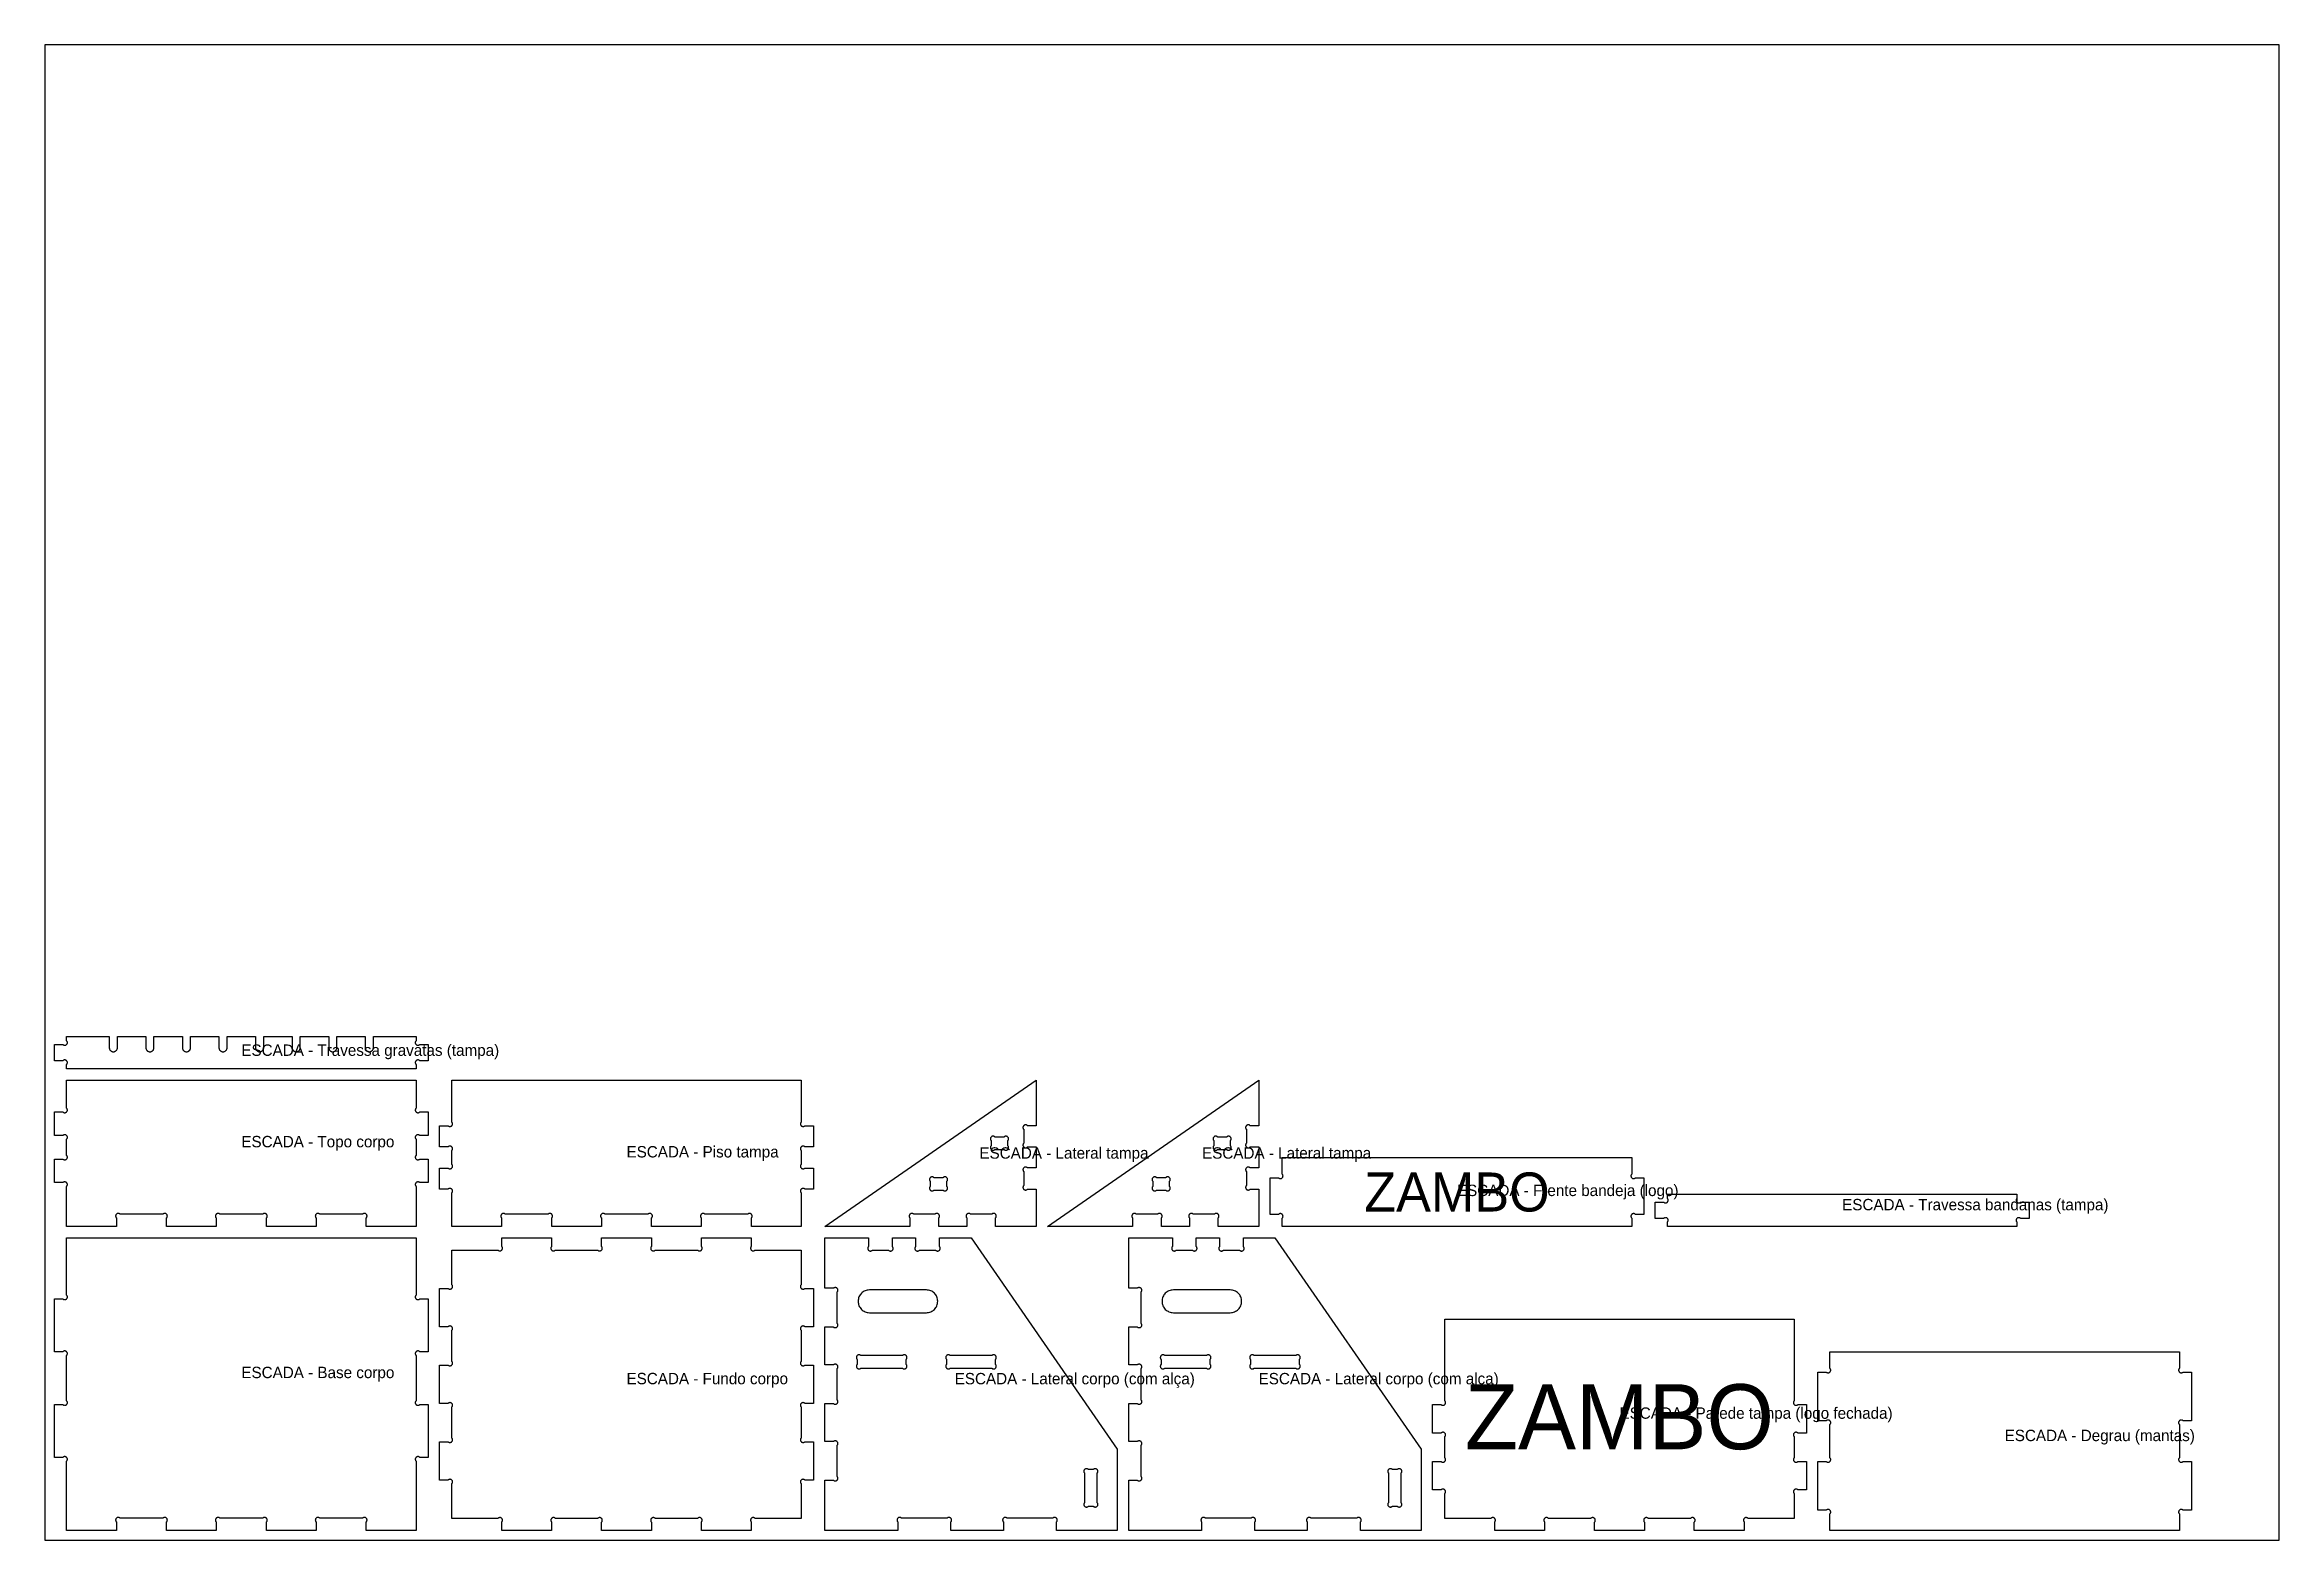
# Model space of a CAD drawing. Header units: millimetres. Extents: x 0 to 2750, y 0 to 1840.
import ezdxf
from ezdxf.enums import TextEntityAlignment as Align

# ---------------------------------------------------------------- set-up
doc = ezdxf.new("R2010")
doc.units = ezdxf.units.MM
for name, color, linetype in [('CHAPA_NAO_CORTAR', 8, 'Continuous'), ('CORTE_EXTERNO', 1, 'Continuous'), ('CORTE_INTERNO', 5, 'Continuous'), ('ETIQUETAS_NAO_CORTAR', 8, 'Continuous'), ('GRAVACAO', 3, 'Continuous')]:
    doc.layers.add(name, color=color, linetype=linetype)

msp = doc.modelspace()

# ---------------------------------------------------------------- texts
at = {"layer": 'ETIQUETAS_NAO_CORTAR'}
for s, p in [('ESCADA - Travessa gravatas (tampa)', (242, 596)), ('ESCADA - Topo corpo', (242, 483.5)), ('ESCADA - Piso tampa', (716, 471)), ('ESCADA - Lateral tampa', (1150.3, 469.5)), ('ESCADA - Lateral tampa', (1424.3, 469.5)), ('ESCADA - Frente bandeja (logo)', (1738, 423.5)), ('ESCADA - Travessa bandanas (tampa)', (2212, 406)), ('ESCADA - Base corpo', (242, 199.5)), ('ESCADA - Fundo corpo', (716, 192)), ('ESCADA - Lateral corpo (com alça)', (1119.9, 191.9)), ('ESCADA - Lateral corpo (com alça)', (1493.9, 191.9)), ('ESCADA - Parede tampa (logo fechada)', (1938, 149.5)), ('ESCADA - Degrau (mantas)', (2412, 122))]:
    msp.add_text(s, height=14, dxfattribs=at).set_placement(p)
at = {"layer": 'GRAVACAO'}
for height, p in [(48, (1738, 428.5)), (80, (1938, 152))]:
    msp.add_text('ZAMBO', height=height, dxfattribs=at).set_placement(p, align=Align.MIDDLE_CENTER)

# ---------------------------------------------------------------- linework, layer by layer
at = {"layer": 'CHAPA_NAO_CORTAR'}
msp.add_lwpolyline([(0, 0), (2750, 0), (2750, 1840), (0, 1840)], close=True, dxfattribs=at)
at = {"layer": 'CORTE_EXTERNO'}
for points in [[(12, 590), (12, 610), (22.4, 610), (22.4, 610), (22.6, 609.8), (22.9, 609.6), (23.2, 609.4), (23.5, 609.3), (23.8, 609.2), (24.1, 609.1), (24.4, 609.1), (24.7, 609), (25, 609.1), (25.3, 609.1), (25.6, 609.2), (25.9, 609.3), (26.2, 609.4), (26.5, 609.6), (26.8, 609.8), (27, 610), (27.2, 610.2), (27.4, 610.5), (27.6, 610.8), (27.7, 611.1), (27.8, 611.4), (27.9, 611.7), (27.9, 612), (28, 612.3), (27.9, 612.6), (27.9, 612.9), (27.8, 613.2), (27.7, 613.5), (27.6, 613.8), (27.4, 614.1), (27.2, 614.4), (27, 614.6), (27, 620), (79.5, 620), (79.5, 606), (79.5, 605.5), (79.6, 605), (79.7, 604.5), (79.9, 604.1), (80.1, 603.6), (80.3, 603.2), (80.6, 602.8), (81, 602.5), (81.3, 602.1), (81.7, 601.8), (82.1, 601.6), (82.6, 601.4), (83, 601.2), (83.5, 601.1), (84, 601), (84.5, 601), (85, 601), (85.5, 601.1), (86, 601.2), (86.4, 601.4), (86.9, 601.6), (87.3, 601.8), (87.7, 602.1), (88, 602.5), (88.4, 602.8), (88.7, 603.2), (88.9, 603.6), (89.1, 604.1), (89.3, 604.5), (89.4, 605), (89.5, 605.5), (89.5, 606), (89.5, 620), (124.5, 620), (124.5, 606), (124.5, 605.5), (124.6, 605), (124.7, 604.5), (124.9, 604.1), (125.1, 603.6), (125.3, 603.2), (125.6, 602.8), (126, 602.5), (126.3, 602.1), (126.7, 601.8), (127.1, 601.6), (127.6, 601.4), (128, 601.2), (128.5, 601.1), (129, 601), (129.5, 601), (130, 601), (130.5, 601.1), (131, 601.2), (131.4, 601.4), (131.9, 601.6), (132.3, 601.8), (132.7, 602.1), (133, 602.5), (133.4, 602.8), (133.7, 603.2), (133.9, 603.6), (134.1, 604.1), (134.3, 604.5), (134.4, 605), (134.5, 605.5), (134.5, 606), (134.5, 620), (169.5, 620), (169.5, 606), (169.5, 605.5), (169.6, 605), (169.7, 604.5), (169.9, 604.1), (170.1, 603.6), (170.3, 603.2), (170.6, 602.8), (171, 602.5), (171.3, 602.1), (171.7, 601.8), (172.1, 601.6), (172.6, 601.4), (173, 601.2), (173.5, 601.1), (174, 601), (174.5, 601), (175, 601), (175.5, 601.1), (176, 601.2), (176.4, 601.4), (176.9, 601.6), (177.3, 601.8), (177.7, 602.1), (178, 602.5), (178.4, 602.8), (178.7, 603.2), (178.9, 603.6), (179.1, 604.1), (179.3, 604.5), (179.4, 605), (179.5, 605.5), (179.5, 606), (179.5, 620), (214.5, 620), (214.5, 606), (214.5, 605.5), (214.6, 605), (214.7, 604.5), (214.9, 604.1), (215.1, 603.6), (215.3, 603.2), (215.6, 602.8), (216, 602.5), (216.3, 602.1), (216.7, 601.8), (217.1, 601.6), (217.6, 601.4), (218, 601.2), (218.5, 601.1), (219, 601), (219.5, 601), (220, 601), (220.5, 601.1), (221, 601.2), (221.4, 601.4), (221.9, 601.6), (222.3, 601.8), (222.7, 602.1), (223, 602.5), (223.4, 602.8), (223.7, 603.2), (223.9, 603.6), (224.1, 604.1), (224.3, 604.5), (224.4, 605), (224.5, 605.5), (224.5, 606), (224.5, 620), (259.5, 620), (259.5, 606), (259.5, 605.5), (259.6, 605), (259.7, 604.5), (259.9, 604.1), (260.1, 603.6), (260.3, 603.2), (260.6, 602.8), (261, 602.5), (261.3, 602.1), (261.7, 601.8), (262.1, 601.6), (262.6, 601.4), (263, 601.2), (263.5, 601.1), (264, 601), (264.5, 601), (265, 601), (265.5, 601.1), (266, 601.2), (266.4, 601.4), (266.9, 601.6), (267.3, 601.8), (267.7, 602.1), (268, 602.5), (268.4, 602.8), (268.7, 603.2), (268.9, 603.6), (269.1, 604.1), (269.3, 604.5), (269.4, 605), (269.5, 605.5), (269.5, 606), (269.5, 620), (304.5, 620), (304.5, 606), (304.5, 605.5), (304.6, 605), (304.7, 604.5), (304.9, 604.1), (305.1, 603.6), (305.3, 603.2), (305.6, 602.8), (306, 602.5), (306.3, 602.1), (306.7, 601.8), (307.1, 601.6), (307.6, 601.4), (308, 601.2), (308.5, 601.1), (309, 601), (309.5, 601), (310, 601), (310.5, 601.1), (311, 601.2), (311.4, 601.4), (311.9, 601.6), (312.3, 601.8), (312.7, 602.1), (313, 602.5), (313.4, 602.8), (313.7, 603.2), (313.9, 603.6), (314.1, 604.1), (314.3, 604.5), (314.4, 605), (314.5, 605.5), (314.5, 606), (314.5, 620), (349.5, 620), (349.5, 606), (349.5, 605.5), (349.6, 605), (349.7, 604.5), (349.9, 604.1), (350.1, 603.6), (350.3, 603.2), (350.6, 602.8), (351, 602.5), (351.3, 602.1), (351.7, 601.8), (352.1, 601.6), (352.6, 601.4), (353, 601.2), (353.5, 601.1), (354, 601), (354.5, 601), (355, 601), (355.5, 601.1), (356, 601.2), (356.4, 601.4), (356.9, 601.6), (357.3, 601.8), (357.7, 602.1), (358, 602.5), (358.4, 602.8), (358.7, 603.2), (358.9, 603.6), (359.1, 604.1), (359.3, 604.5), (359.4, 605), (359.5, 605.5), (359.5, 606), (359.5, 620), (394.5, 620), (394.5, 606), (394.5, 605.5), (394.6, 605), (394.7, 604.5), (394.9, 604.1), (395.1, 603.6), (395.3, 603.2), (395.6, 602.8), (396, 602.5), (396.3, 602.1), (396.7, 601.8), (397.1, 601.6), (397.6, 601.4), (398, 601.2), (398.5, 601.1), (399, 601), (399.5, 601), (400, 601), (400.5, 601.1), (401, 601.2), (401.4, 601.4), (401.9, 601.6), (402.3, 601.8), (402.7, 602.1), (403, 602.5), (403.4, 602.8), (403.7, 603.2), (403.9, 603.6), (404.1, 604.1), (404.3, 604.5), (404.4, 605), (404.5, 605.5), (404.5, 606), (404.5, 620), (457, 620), (457, 614.6), (456.8, 614.4), (456.6, 614.1), (456.4, 613.8), (456.3, 613.5), (456.2, 613.2), (456.1, 612.9), (456.1, 612.6), (456, 612.3), (456.1, 612), (456.1, 611.7), (456.2, 611.4), (456.3, 611.1), (456.4, 610.8), (456.6, 610.5), (456.8, 610.2), (457, 610), (457.2, 609.8), (457.5, 609.6), (457.8, 609.4), (458.1, 609.3), (458.4, 609.2), (458.7, 609.1), (459, 609.1), (459.3, 609), (459.6, 609.1), (459.9, 609.1), (460.2, 609.2), (460.5, 609.3), (460.8, 609.4), (461.1, 609.6), (461.4, 609.8), (461.6, 610), (461.6, 610), (472, 610), (472, 590), (461.6, 590), (461.4, 590.2), (461.1, 590.4), (460.8, 590.6), (460.5, 590.7), (460.2, 590.8), (459.9, 590.9), (459.6, 590.9), (459.3, 591), (459, 590.9), (458.7, 590.9), (458.4, 590.8), (458.1, 590.7), (457.8, 590.6), (457.5, 590.4), (457.2, 590.2), (457, 590), (456.8, 589.8), (456.6, 589.5), (456.4, 589.2), (456.3, 588.9), (456.2, 588.6), (456.1, 588.3), (456.1, 588), (456, 587.7), (456.1, 587.4), (456.1, 587.1), (456.2, 586.8), (456.3, 586.5), (456.4, 586.2), (456.6, 585.9), (456.8, 585.6), (457, 585.4), (457, 580), (27, 580), (27, 585.4), (27.2, 585.6), (27.4, 585.9), (27.6, 586.2), (27.7, 586.5), (27.8, 586.8), (27.9, 587.1), (27.9, 587.4), (28, 587.7), (27.9, 588), (27.9, 588.3), (27.8, 588.6), (27.7, 588.9), (27.6, 589.2), (27.4, 589.5), (27.2, 589.8), (27, 590), (27, 590), (27, 590), (26.8, 590.2), (26.5, 590.4), (26.2, 590.6), (25.9, 590.7), (25.6, 590.8), (25.3, 590.9), (25, 590.9), (24.7, 591), (24.4, 590.9), (24.1, 590.9), (23.8, 590.8), (23.5, 590.7), (23.2, 590.6), (22.9, 590.4), (22.6, 590.2), (22.4, 590), (12, 590)], [(12, 440), (12, 469), (22.4, 469), (22.6, 468.8), (22.9, 468.6), (23.2, 468.4), (23.5, 468.3), (23.8, 468.2), (24.1, 468.1), (24.4, 468.1), (24.7, 468), (25, 468.1), (25.3, 468.1), (25.6, 468.2), (25.9, 468.3), (26.2, 468.4), (26.5, 468.6), (26.8, 468.8), (27, 469), (27.2, 469.2), (27.4, 469.5), (27.6, 469.8), (27.7, 470.1), (27.8, 470.4), (27.9, 470.7), (27.9, 471), (28, 471.3), (27.9, 471.6), (27.9, 471.9), (27.8, 472.2), (27.7, 472.5), (27.6, 472.8), (27.4, 473.1), (27.2, 473.4), (27, 473.6), (27, 493.4), (27.2, 493.6), (27.4, 493.9), (27.6, 494.2), (27.7, 494.5), (27.8, 494.8), (27.9, 495.1), (27.9, 495.4), (28, 495.7), (27.9, 496), (27.9, 496.3), (27.8, 496.6), (27.7, 496.9), (27.6, 497.2), (27.4, 497.5), (27.2, 497.8), (27, 498), (27, 498), (26.8, 498.2), (26.5, 498.4), (26.2, 498.6), (25.9, 498.7), (25.6, 498.8), (25.3, 498.9), (25, 498.9), (24.7, 499), (24.4, 498.9), (24.1, 498.9), (23.8, 498.8), (23.5, 498.7), (23.2, 498.6), (22.9, 498.4), (22.6, 498.2), (22.4, 498), (12, 498), (12, 527), (22.4, 527), (22.6, 526.8), (22.9, 526.6), (23.2, 526.4), (23.5, 526.3), (23.8, 526.2), (24.1, 526.1), (24.4, 526.1), (24.7, 526), (25, 526.1), (25.3, 526.1), (25.6, 526.2), (25.9, 526.3), (26.2, 526.4), (26.5, 526.6), (26.8, 526.8), (27, 527), (27.2, 527.2), (27.4, 527.5), (27.6, 527.8), (27.7, 528.1), (27.8, 528.4), (27.9, 528.7), (27.9, 529), (28, 529.3), (27.9, 529.6), (27.9, 529.9), (27.8, 530.2), (27.7, 530.5), (27.6, 530.8), (27.4, 531.1), (27.2, 531.4), (27, 531.6), (27, 566), (457, 566), (457, 531.6), (456.8, 531.4), (456.6, 531.1), (456.4, 530.8), (456.3, 530.5), (456.2, 530.2), (456.1, 529.9), (456.1, 529.6), (456, 529.3), (456.1, 529), (456.1, 528.7), (456.2, 528.4), (456.3, 528.1), (456.4, 527.8), (456.6, 527.5), (456.8, 527.2), (457, 527), (457.2, 526.8), (457.5, 526.6), (457.8, 526.4), (458.1, 526.3), (458.4, 526.2), (458.7, 526.1), (459, 526.1), (459.3, 526), (459.6, 526.1), (459.9, 526.1), (460.2, 526.2), (460.5, 526.3), (460.8, 526.4), (461.1, 526.6), (461.4, 526.8), (461.6, 527), (472, 527), (472, 498), (461.6, 498), (461.4, 498.2), (461.1, 498.4), (460.8, 498.6), (460.5, 498.7), (460.2, 498.8), (459.9, 498.9), (459.6, 498.9), (459.3, 499), (459, 498.9), (458.7, 498.9), (458.4, 498.8), (458.1, 498.7), (457.8, 498.6), (457.5, 498.4), (457.2, 498.2), (457, 498), (456.8, 497.8), (456.6, 497.5), (456.4, 497.2), (456.3, 496.9), (456.2, 496.6), (456.1, 496.3), (456.1, 496), (456, 495.7), (456.1, 495.4), (456.1, 495.1), (456.2, 494.8), (456.3, 494.5), (456.4, 494.2), (456.6, 493.9), (456.8, 493.6), (457, 493.4), (457, 473.6), (456.8, 473.4), (456.6, 473.1), (456.4, 472.8), (456.3, 472.5), (456.2, 472.2), (456.1, 471.9), (456.1, 471.6), (456, 471.3), (456.1, 471), (456.1, 470.7), (456.2, 470.4), (456.3, 470.1), (456.4, 469.8), (456.6, 469.5), (456.8, 469.2), (457, 469), (457.2, 468.8), (457.5, 468.6), (457.8, 468.4), (458.1, 468.3), (458.4, 468.2), (458.7, 468.1), (459, 468.1), (459.3, 468), (459.6, 468.1), (459.9, 468.1), (460.2, 468.2), (460.5, 468.3), (460.8, 468.4), (461.1, 468.6), (461.4, 468.8), (461.6, 469), (472, 469), (472, 440), (461.6, 440), (461.4, 440.2), (461.1, 440.4), (460.8, 440.6), (460.5, 440.7), (460.2, 440.8), (459.9, 440.9), (459.6, 440.9), (459.3, 441), (459, 440.9), (458.7, 440.9), (458.4, 440.8), (458.1, 440.7), (457.8, 440.6), (457.5, 440.4), (457.2, 440.2), (457, 440), (456.8, 439.8), (456.6, 439.5), (456.4, 439.2), (456.3, 438.9), (456.2, 438.6), (456.1, 438.3), (456.1, 438), (456, 437.7), (456.1, 437.4), (456.1, 437.1), (456.2, 436.8), (456.3, 436.5), (456.4, 436.2), (456.6, 435.9), (456.8, 435.6), (457, 435.4), (457, 386), (395.7, 386), (395.7, 396.6), (395.9, 396.8), (396.1, 397), (396.3, 397.3), (396.4, 397.6), (396.5, 397.9), (396.6, 398.2), (396.7, 398.5), (396.7, 398.9), (396.7, 399.2), (396.6, 399.5), (396.5, 399.8), (396.4, 400.1), (396.3, 400.4), (396.1, 400.7), (395.9, 400.9), (395.7, 401.1), (395.5, 401.4), (395.2, 401.6), (395, 401.7), (394.7, 401.9), (394.4, 402), (394.1, 402), (393.7, 402.1), (393.4, 402.1), (393.1, 402.1), (392.8, 402), (392.5, 402), (392.2, 401.9), (391.9, 401.7), (391.6, 401.6), (391.4, 401.4), (391.1, 401.1), (391.1, 401.1), (338.6, 401.1), (338.6, 401.1), (338.4, 401.4), (338.1, 401.6), (337.8, 401.7), (337.5, 401.9), (337.2, 402), (336.9, 402), (336.6, 402.1), (336.3, 402.1), (336, 402.1), (335.7, 402), (335.3, 402), (335, 401.9), (334.8, 401.7), (334.5, 401.6), (334.2, 401.4), (334, 401.1), (333.8, 400.9), (333.6, 400.7), (333.4, 400.4), (333.3, 400.1), (333.2, 399.8), (333.1, 399.5), (333.1, 399.2), (333, 398.9), (333.1, 398.5), (333.1, 398.2), (333.2, 397.9), (333.3, 397.6), (333.4, 397.3), (333.6, 397), (333.8, 396.8), (334, 396.6), (334, 386), (272.9, 386), (272.9, 396.6), (273.1, 396.8), (273.3, 397), (273.4, 397.3), (273.6, 397.6), (273.7, 397.9), (273.8, 398.2), (273.8, 398.5), (273.8, 398.9), (273.8, 399.2), (273.8, 399.5), (273.7, 399.8), (273.6, 400.1), (273.4, 400.4), (273.3, 400.7), (273.1, 400.9), (272.9, 401.1), (272.6, 401.4), (272.4, 401.6), (272.1, 401.7), (271.8, 401.9), (271.5, 402), (271.2, 402), (270.9, 402.1), (270.6, 402.1), (270.2, 402.1), (269.9, 402), (269.6, 402), (269.3, 401.9), (269, 401.7), (268.8, 401.6), (268.5, 401.4), (268.3, 401.1), (268.3, 401.1), (215.7, 401.1), (215.7, 401.1), (215.5, 401.4), (215.2, 401.6), (215, 401.7), (214.7, 401.9), (214.4, 402), (214.1, 402), (213.8, 402.1), (213.4, 402.1), (213.1, 402.1), (212.8, 402), (212.5, 402), (212.2, 401.9), (211.9, 401.7), (211.6, 401.6), (211.4, 401.4), (211.1, 401.1), (210.9, 400.9), (210.7, 400.7), (210.6, 400.4), (210.4, 400.1), (210.3, 399.8), (210.2, 399.5), (210.2, 399.2), (210.2, 398.9), (210.2, 398.5), (210.2, 398.2), (210.3, 397.9), (210.4, 397.6), (210.6, 397.3), (210.7, 397), (210.9, 396.8), (211.1, 396.6), (211.1, 386), (150, 386), (150, 396.6), (150.2, 396.8), (150.4, 397), (150.6, 397.3), (150.7, 397.6), (150.8, 397.9), (150.9, 398.2), (150.9, 398.5), (151, 398.9), (150.9, 399.2), (150.9, 399.5), (150.8, 399.8), (150.7, 400.1), (150.6, 400.4), (150.4, 400.7), (150.2, 400.9), (150, 401.1), (149.8, 401.4), (149.5, 401.6), (149.2, 401.7), (149, 401.9), (148.7, 402), (148.3, 402), (148, 402.1), (147.7, 402.1), (147.4, 402.1), (147.1, 402), (146.8, 402), (146.5, 401.9), (146.2, 401.7), (145.9, 401.6), (145.6, 401.4), (145.4, 401.1), (145.4, 401.1), (92.9, 401.1), (92.9, 401.1), (92.6, 401.4), (92.4, 401.6), (92.1, 401.7), (91.8, 401.9), (91.5, 402), (91.2, 402), (90.9, 402.1), (90.6, 402.1), (90.3, 402.1), (89.9, 402), (89.6, 402), (89.3, 401.9), (89, 401.7), (88.8, 401.6), (88.5, 401.4), (88.3, 401.1), (88.1, 400.9), (87.9, 400.7), (87.7, 400.4), (87.6, 400.1), (87.5, 399.8), (87.4, 399.5), (87.3, 399.2), (87.3, 398.9), (87.3, 398.5), (87.4, 398.2), (87.5, 397.9), (87.6, 397.6), (87.7, 397.3), (87.9, 397), (88.1, 396.8), (88.3, 396.6), (88.3, 386), (27, 386), (27, 435.4), (27.2, 435.6), (27.4, 435.9), (27.6, 436.2), (27.7, 436.5), (27.8, 436.8), (27.9, 437.1), (27.9, 437.4), (28, 437.7), (27.9, 438), (27.9, 438.3), (27.8, 438.6), (27.7, 438.9), (27.6, 439.2), (27.4, 439.5), (27.2, 439.8), (27, 440), (27, 440), (26.8, 440.2), (26.5, 440.4), (26.2, 440.6), (25.9, 440.7), (25.6, 440.8), (25.3, 440.9), (25, 440.9), (24.7, 441), (24.4, 440.9), (24.1, 440.9), (23.8, 440.8), (23.5, 440.7), (23.2, 440.6), (22.9, 440.4), (22.6, 440.2), (22.4, 440), (12, 440)], [(486, 432), (486, 458), (496.4, 458), (496.6, 457.8), (496.9, 457.6), (497.2, 457.4), (497.5, 457.3), (497.8, 457.2), (498.1, 457.1), (498.4, 457.1), (498.7, 457), (499, 457.1), (499.3, 457.1), (499.6, 457.2), (499.9, 457.3), (500.2, 457.4), (500.5, 457.6), (500.8, 457.8), (501, 458), (501.2, 458.2), (501.4, 458.5), (501.6, 458.8), (501.7, 459.1), (501.8, 459.4), (501.9, 459.7), (501.9, 460), (502, 460.3), (501.9, 460.6), (501.9, 460.9), (501.8, 461.2), (501.7, 461.5), (501.6, 461.8), (501.4, 462.1), (501.2, 462.4), (501, 462.6), (501, 479.4), (501.2, 479.6), (501.4, 479.9), (501.6, 480.2), (501.7, 480.5), (501.8, 480.8), (501.9, 481.1), (501.9, 481.4), (502, 481.7), (501.9, 482), (501.9, 482.3), (501.8, 482.6), (501.7, 482.9), (501.6, 483.2), (501.4, 483.5), (501.2, 483.8), (501, 484), (501, 484), (500.8, 484.2), (500.5, 484.4), (500.2, 484.6), (499.9, 484.7), (499.6, 484.8), (499.3, 484.9), (499, 484.9), (498.7, 485), (498.4, 484.9), (498.1, 484.9), (497.8, 484.8), (497.5, 484.7), (497.2, 484.6), (496.9, 484.4), (496.6, 484.2), (496.4, 484), (486, 484), (486, 510), (496.4, 510), (496.6, 509.8), (496.9, 509.6), (497.2, 509.4), (497.5, 509.3), (497.8, 509.2), (498.1, 509.1), (498.4, 509.1), (498.7, 509), (499, 509.1), (499.3, 509.1), (499.6, 509.2), (499.9, 509.3), (500.2, 509.4), (500.5, 509.6), (500.8, 509.8), (501, 510), (501.2, 510.2), (501.4, 510.5), (501.6, 510.8), (501.7, 511.1), (501.8, 511.4), (501.9, 511.7), (501.9, 512), (502, 512.3), (501.9, 512.6), (501.9, 512.9), (501.8, 513.2), (501.7, 513.5), (501.6, 513.8), (501.4, 514.1), (501.2, 514.4), (501, 514.6), (501, 566), (931, 566), (931, 514.6), (930.8, 514.4), (930.6, 514.1), (930.4, 513.8), (930.3, 513.5), (930.2, 513.2), (930.1, 512.9), (930.1, 512.6), (930, 512.3), (930.1, 512), (930.1, 511.7), (930.2, 511.4), (930.3, 511.1), (930.4, 510.8), (930.6, 510.5), (930.8, 510.2), (931, 510), (931.2, 509.8), (931.5, 509.6), (931.8, 509.4), (932.1, 509.3), (932.4, 509.2), (932.7, 509.1), (933, 509.1), (933.3, 509), (933.6, 509.1), (933.9, 509.1), (934.2, 509.2), (934.5, 509.3), (934.8, 509.4), (935.1, 509.6), (935.4, 509.8), (935.6, 510), (946, 510), (946, 484), (935.6, 484), (935.4, 484.2), (935.1, 484.4), (934.8, 484.6), (934.5, 484.7), (934.2, 484.8), (933.9, 484.9), (933.6, 484.9), (933.3, 485), (933, 484.9), (932.7, 484.9), (932.4, 484.8), (932.1, 484.7), (931.8, 484.6), (931.5, 484.4), (931.2, 484.2), (931, 484), (930.8, 483.8), (930.6, 483.5), (930.4, 483.2), (930.3, 482.9), (930.2, 482.6), (930.1, 482.3), (930.1, 482), (930, 481.7), (930.1, 481.4), (930.1, 481.1), (930.2, 480.8), (930.3, 480.5), (930.4, 480.2), (930.6, 479.9), (930.8, 479.6), (931, 479.4), (931, 462.6), (930.8, 462.4), (930.6, 462.1), (930.4, 461.8), (930.3, 461.5), (930.2, 461.2), (930.1, 460.9), (930.1, 460.6), (930, 460.3), (930.1, 460), (930.1, 459.7), (930.2, 459.4), (930.3, 459.1), (930.4, 458.8), (930.6, 458.5), (930.8, 458.2), (931, 458), (931.2, 457.8), (931.5, 457.6), (931.8, 457.4), (932.1, 457.3), (932.4, 457.2), (932.7, 457.1), (933, 457.1), (933.3, 457), (933.6, 457.1), (933.9, 457.1), (934.2, 457.2), (934.5, 457.3), (934.8, 457.4), (935.1, 457.6), (935.4, 457.8), (935.6, 458), (946, 458), (946, 432), (935.6, 432), (935.4, 432.2), (935.1, 432.4), (934.8, 432.6), (934.5, 432.7), (934.2, 432.8), (933.9, 432.9), (933.6, 432.9), (933.3, 433), (933, 432.9), (932.7, 432.9), (932.4, 432.8), (932.1, 432.7), (931.8, 432.6), (931.5, 432.4), (931.2, 432.2), (931, 432), (930.8, 431.8), (930.6, 431.5), (930.4, 431.2), (930.3, 430.9), (930.2, 430.6), (930.1, 430.3), (930.1, 430), (930, 429.7), (930.1, 429.4), (930.1, 429.1), (930.2, 428.8), (930.3, 428.5), (930.4, 428.2), (930.6, 427.9), (930.8, 427.6), (931, 427.4), (931, 386), (869.7, 386), (869.7, 396.6), (869.9, 396.8), (870.1, 397), (870.3, 397.3), (870.4, 397.6), (870.5, 397.9), (870.6, 398.2), (870.7, 398.5), (870.7, 398.9), (870.7, 399.2), (870.6, 399.5), (870.5, 399.8), (870.4, 400.1), (870.3, 400.4), (870.1, 400.7), (869.9, 400.9), (869.7, 401.1), (869.5, 401.4), (869.2, 401.6), (869, 401.7), (868.7, 401.9), (868.4, 402), (868.1, 402), (867.7, 402.1), (867.4, 402.1), (867.1, 402.1), (866.8, 402), (866.5, 402), (866.2, 401.9), (865.9, 401.7), (865.6, 401.6), (865.4, 401.4), (865.1, 401.1), (865.1, 401.1), (812.6, 401.1), (812.6, 401.1), (812.4, 401.4), (812.1, 401.6), (811.8, 401.7), (811.5, 401.9), (811.2, 402), (810.9, 402), (810.6, 402.1), (810.3, 402.1), (810, 402.1), (809.7, 402), (809.3, 402), (809, 401.9), (808.8, 401.7), (808.5, 401.6), (808.2, 401.4), (808, 401.1), (807.8, 400.9), (807.6, 400.7), (807.4, 400.4), (807.3, 400.1), (807.2, 399.8), (807.1, 399.5), (807.1, 399.2), (807, 398.9), (807.1, 398.5), (807.1, 398.2), (807.2, 397.9), (807.3, 397.6), (807.4, 397.3), (807.6, 397), (807.8, 396.8), (808, 396.6), (808, 386), (746.9, 386), (746.9, 396.6), (747.1, 396.8), (747.3, 397), (747.4, 397.3), (747.6, 397.6), (747.7, 397.9), (747.8, 398.2), (747.8, 398.5), (747.8, 398.9), (747.8, 399.2), (747.8, 399.5), (747.7, 399.8), (747.6, 400.1), (747.4, 400.4), (747.3, 400.7), (747.1, 400.9), (746.9, 401.1), (746.6, 401.4), (746.4, 401.6), (746.1, 401.7), (745.8, 401.9), (745.5, 402), (745.2, 402), (744.9, 402.1), (744.6, 402.1), (744.2, 402.1), (743.9, 402), (743.6, 402), (743.3, 401.9), (743, 401.7), (742.8, 401.6), (742.5, 401.4), (742.3, 401.1), (742.3, 401.1), (689.7, 401.1), (689.7, 401.1), (689.5, 401.4), (689.2, 401.6), (689, 401.7), (688.7, 401.9), (688.4, 402), (688.1, 402), (687.8, 402.1), (687.4, 402.1), (687.1, 402.1), (686.8, 402), (686.5, 402), (686.2, 401.9), (685.9, 401.7), (685.6, 401.6), (685.4, 401.4), (685.1, 401.1), (684.9, 400.9), (684.7, 400.7), (684.6, 400.4), (684.4, 400.1), (684.3, 399.8), (684.2, 399.5), (684.2, 399.2), (684.2, 398.9), (684.2, 398.5), (684.2, 398.2), (684.3, 397.9), (684.4, 397.6), (684.6, 397.3), (684.7, 397), (684.9, 396.8), (685.1, 396.6), (685.1, 386), (624, 386), (624, 396.6), (624.2, 396.8), (624.4, 397), (624.6, 397.3), (624.7, 397.6), (624.8, 397.9), (624.9, 398.2), (624.9, 398.5), (625, 398.9), (624.9, 399.2), (624.9, 399.5), (624.8, 399.8), (624.7, 400.1), (624.6, 400.4), (624.4, 400.7), (624.2, 400.9), (624, 401.1), (623.8, 401.4), (623.5, 401.6), (623.2, 401.7), (623, 401.9), (622.7, 402), (622.3, 402), (622, 402.1), (621.7, 402.1), (621.4, 402.1), (621.1, 402), (620.8, 402), (620.5, 401.9), (620.2, 401.7), (619.9, 401.6), (619.6, 401.4), (619.4, 401.1), (619.4, 401.1), (566.9, 401.1), (566.9, 401.1), (566.6, 401.4), (566.4, 401.6), (566.1, 401.7), (565.8, 401.9), (565.5, 402), (565.2, 402), (564.9, 402.1), (564.6, 402.1), (564.3, 402.1), (563.9, 402), (563.6, 402), (563.3, 401.9), (563, 401.7), (562.8, 401.6), (562.5, 401.4), (562.3, 401.1), (562.1, 400.9), (561.9, 400.7), (561.7, 400.4), (561.6, 400.1), (561.5, 399.8), (561.4, 399.5), (561.3, 399.2), (561.3, 398.9), (561.3, 398.5), (561.4, 398.2), (561.5, 397.9), (561.6, 397.6), (561.7, 397.3), (561.9, 397), (562.1, 396.8), (562.3, 396.6), (562.3, 386), (501, 386), (501, 427.4), (501.2, 427.6), (501.4, 427.9), (501.6, 428.2), (501.7, 428.5), (501.8, 428.8), (501.9, 429.1), (501.9, 429.4), (502, 429.7), (501.9, 430), (501.9, 430.3), (501.8, 430.6), (501.7, 430.9), (501.6, 431.2), (501.4, 431.5), (501.2, 431.8), (501, 432), (501, 432), (500.8, 432.2), (500.5, 432.4), (500.2, 432.6), (499.9, 432.7), (499.6, 432.8), (499.3, 432.9), (499, 432.9), (498.7, 433), (498.4, 432.9), (498.1, 432.9), (497.8, 432.8), (497.5, 432.7), (497.2, 432.6), (496.9, 432.4), (496.6, 432.2), (496.4, 432), (486, 432)], [(1220, 431.9), (1220, 386), (1170.2, 386), (1170.2, 396.6), (1170.4, 396.8), (1170.6, 397), (1170.7, 397.3), (1170.9, 397.6), (1171, 397.9), (1171, 398.2), (1171.1, 398.5), (1171.1, 398.9), (1171.1, 399.2), (1171, 399.5), (1171, 399.8), (1170.9, 400.1), (1170.7, 400.4), (1170.6, 400.7), (1170.4, 400.9), (1170.2, 401.1), (1169.9, 401.4), (1169.7, 401.6), (1169.4, 401.7), (1169.1, 401.9), (1168.8, 402), (1168.5, 402), (1168.2, 402.1), (1167.9, 402.1), (1167.5, 402.1), (1167.2, 402), (1166.9, 402), (1166.6, 401.9), (1166.3, 401.7), (1166, 401.6), (1165.8, 401.4), (1165.6, 401.1), (1139.4, 401.1), (1139.4, 401.1), (1139.2, 401.4), (1139, 401.6), (1138.7, 401.7), (1138.4, 401.9), (1138.1, 402), (1137.8, 402), (1137.5, 402.1), (1137.1, 402.1), (1136.8, 402.1), (1136.5, 402), (1136.2, 402), (1135.9, 401.9), (1135.6, 401.7), (1135.3, 401.6), (1135.1, 401.4), (1134.8, 401.1), (1134.6, 400.9), (1134.4, 400.7), (1134.3, 400.4), (1134.1, 400.1), (1134, 399.8), (1134, 399.5), (1133.9, 399.2), (1133.9, 398.9), (1133.9, 398.5), (1134, 398.2), (1134, 397.9), (1134.1, 397.6), (1134.3, 397.3), (1134.4, 397), (1134.6, 396.8), (1134.8, 396.6), (1134.8, 386), (1100.2, 386), (1100.2, 396.6), (1100.4, 396.8), (1100.6, 397), (1100.7, 397.3), (1100.9, 397.6), (1101, 397.9), (1101, 398.2), (1101.1, 398.5), (1101.1, 398.9), (1101.1, 399.2), (1101, 399.5), (1101, 399.8), (1100.9, 400.1), (1100.7, 400.4), (1100.6, 400.7), (1100.4, 400.9), (1100.2, 401.1), (1099.9, 401.4), (1099.7, 401.6), (1099.4, 401.7), (1099.1, 401.9), (1098.8, 402), (1098.5, 402), (1098.2, 402.1), (1097.9, 402.1), (1097.5, 402.1), (1097.2, 402), (1096.9, 402), (1096.6, 401.9), (1096.3, 401.7), (1096, 401.6), (1095.8, 401.4), (1095.6, 401.1), (1069.4, 401.1), (1069.4, 401.1), (1069.2, 401.4), (1069, 401.6), (1068.7, 401.7), (1068.4, 401.9), (1068.1, 402), (1067.8, 402), (1067.5, 402.1), (1067.1, 402.1), (1066.8, 402.1), (1066.5, 402), (1066.2, 402), (1065.9, 401.9), (1065.6, 401.7), (1065.3, 401.6), (1065.1, 401.4), (1064.8, 401.1), (1064.6, 400.9), (1064.4, 400.7), (1064.3, 400.4), (1064.1, 400.1), (1064, 399.8), (1064, 399.5), (1063.9, 399.2), (1063.9, 398.9), (1063.9, 398.5), (1064, 398.2), (1064, 397.9), (1064.1, 397.6), (1064.3, 397.3), (1064.4, 397), (1064.6, 396.8), (1064.8, 396.6), (1064.8, 386), (960, 386), (1220, 566), (1220, 510.1), (1209.4, 510.1), (1209.2, 510.4), (1209, 510.6), (1208.7, 510.7), (1208.4, 510.9), (1208.1, 511), (1207.8, 511), (1207.5, 511.1), (1207.1, 511.1), (1206.8, 511.1), (1206.5, 511), (1206.2, 511), (1205.9, 510.9), (1205.6, 510.7), (1205.3, 510.6), (1205.1, 510.4), (1204.8, 510.1), (1204.6, 509.9), (1204.4, 509.7), (1204.3, 509.4), (1204.1, 509.1), (1204, 508.8), (1204, 508.5), (1203.9, 508.2), (1203.9, 507.9), (1203.9, 507.5), (1204, 507.2), (1204, 506.9), (1204.1, 506.6), (1204.3, 506.3), (1204.4, 506), (1204.6, 505.8), (1204.8, 505.6), (1204.8, 505.6), (1204.8, 488.4), (1204.8, 488.4), (1204.6, 488.2), (1204.4, 488), (1204.3, 487.7), (1204.1, 487.4), (1204, 487.1), (1204, 486.8), (1203.9, 486.5), (1203.9, 486.1), (1203.9, 485.8), (1204, 485.5), (1204, 485.2), (1204.1, 484.9), (1204.3, 484.6), (1204.4, 484.3), (1204.6, 484.1), (1204.8, 483.9), (1205.1, 483.6), (1205.3, 483.4), (1205.6, 483.3), (1205.9, 483.1), (1206.2, 483), (1206.5, 483), (1206.8, 482.9), (1207.1, 482.9), (1207.5, 482.9), (1207.8, 483), (1208.1, 483), (1208.4, 483.1), (1208.7, 483.3), (1209, 483.4), (1209.2, 483.6), (1209.4, 483.9), (1220, 483.9), (1220, 458.1), (1209.4, 458.1), (1209.2, 458.4), (1209, 458.6), (1208.7, 458.7), (1208.4, 458.9), (1208.1, 459), (1207.8, 459), (1207.5, 459.1), (1207.1, 459.1), (1206.8, 459.1), (1206.5, 459), (1206.2, 459), (1205.9, 458.9), (1205.6, 458.7), (1205.3, 458.6), (1205.1, 458.4), (1204.8, 458.1), (1204.6, 457.9), (1204.4, 457.7), (1204.3, 457.4), (1204.1, 457.1), (1204, 456.8), (1204, 456.5), (1203.9, 456.2), (1203.9, 455.9), (1203.9, 455.5), (1204, 455.2), (1204, 454.9), (1204.1, 454.6), (1204.3, 454.3), (1204.4, 454), (1204.6, 453.8), (1204.8, 453.6), (1204.8, 453.6), (1204.8, 436.4), (1204.8, 436.4), (1204.6, 436.2), (1204.4, 436), (1204.3, 435.7), (1204.1, 435.4), (1204, 435.1), (1204, 434.8), (1203.9, 434.5), (1203.9, 434.1), (1203.9, 433.8), (1204, 433.5), (1204, 433.2), (1204.1, 432.9), (1204.3, 432.6), (1204.4, 432.3), (1204.6, 432.1), (1204.8, 431.9), (1205.1, 431.6), (1205.3, 431.4), (1205.6, 431.3), (1205.9, 431.1), (1206.2, 431), (1206.5, 431), (1206.8, 430.9), (1207.1, 430.9), (1207.5, 430.9), (1207.8, 431), (1208.1, 431), (1208.4, 431.1), (1208.7, 431.3), (1209, 431.4), (1209.2, 431.6), (1209.4, 431.9), (1220, 431.9)], [(1494, 431.9), (1494, 386), (1444.2, 386), (1444.2, 396.6), (1444.4, 396.8), (1444.6, 397), (1444.7, 397.3), (1444.9, 397.6), (1445, 397.9), (1445, 398.2), (1445.1, 398.5), (1445.1, 398.9), (1445.1, 399.2), (1445, 399.5), (1445, 399.8), (1444.9, 400.1), (1444.7, 400.4), (1444.6, 400.7), (1444.4, 400.9), (1444.2, 401.1), (1443.9, 401.4), (1443.7, 401.6), (1443.4, 401.7), (1443.1, 401.9), (1442.8, 402), (1442.5, 402), (1442.2, 402.1), (1441.9, 402.1), (1441.5, 402.1), (1441.2, 402), (1440.9, 402), (1440.6, 401.9), (1440.3, 401.7), (1440, 401.6), (1439.8, 401.4), (1439.6, 401.1), (1413.4, 401.1), (1413.4, 401.1), (1413.2, 401.4), (1413, 401.6), (1412.7, 401.7), (1412.4, 401.9), (1412.1, 402), (1411.8, 402), (1411.5, 402.1), (1411.1, 402.1), (1410.8, 402.1), (1410.5, 402), (1410.2, 402), (1409.9, 401.9), (1409.6, 401.7), (1409.3, 401.6), (1409.1, 401.4), (1408.8, 401.1), (1408.6, 400.9), (1408.4, 400.7), (1408.3, 400.4), (1408.1, 400.1), (1408, 399.8), (1408, 399.5), (1407.9, 399.2), (1407.9, 398.9), (1407.9, 398.5), (1408, 398.2), (1408, 397.9), (1408.1, 397.6), (1408.3, 397.3), (1408.4, 397), (1408.6, 396.8), (1408.8, 396.6), (1408.8, 386), (1374.2, 386), (1374.2, 396.6), (1374.4, 396.8), (1374.6, 397), (1374.7, 397.3), (1374.9, 397.6), (1375, 397.9), (1375, 398.2), (1375.1, 398.5), (1375.1, 398.9), (1375.1, 399.2), (1375, 399.5), (1375, 399.8), (1374.9, 400.1), (1374.7, 400.4), (1374.6, 400.7), (1374.4, 400.9), (1374.2, 401.1), (1373.9, 401.4), (1373.7, 401.6), (1373.4, 401.7), (1373.1, 401.9), (1372.8, 402), (1372.5, 402), (1372.2, 402.1), (1371.9, 402.1), (1371.5, 402.1), (1371.2, 402), (1370.9, 402), (1370.6, 401.9), (1370.3, 401.7), (1370, 401.6), (1369.8, 401.4), (1369.6, 401.1), (1343.4, 401.1), (1343.4, 401.1), (1343.2, 401.4), (1343, 401.6), (1342.7, 401.7), (1342.4, 401.9), (1342.1, 402), (1341.8, 402), (1341.5, 402.1), (1341.1, 402.1), (1340.8, 402.1), (1340.5, 402), (1340.2, 402), (1339.9, 401.9), (1339.6, 401.7), (1339.3, 401.6), (1339.1, 401.4), (1338.8, 401.1), (1338.6, 400.9), (1338.4, 400.7), (1338.3, 400.4), (1338.1, 400.1), (1338, 399.8), (1338, 399.5), (1337.9, 399.2), (1337.9, 398.9), (1337.9, 398.5), (1338, 398.2), (1338, 397.9), (1338.1, 397.6), (1338.3, 397.3), (1338.4, 397), (1338.6, 396.8), (1338.8, 396.6), (1338.8, 386), (1234, 386), (1494, 566), (1494, 510.1), (1483.4, 510.1), (1483.2, 510.4), (1483, 510.6), (1482.7, 510.7), (1482.4, 510.9), (1482.1, 511), (1481.8, 511), (1481.5, 511.1), (1481.1, 511.1), (1480.8, 511.1), (1480.5, 511), (1480.2, 511), (1479.9, 510.9), (1479.6, 510.7), (1479.3, 510.6), (1479.1, 510.4), (1478.8, 510.1), (1478.6, 509.9), (1478.4, 509.7), (1478.3, 509.4), (1478.1, 509.1), (1478, 508.8), (1478, 508.5), (1477.9, 508.2), (1477.9, 507.9), (1477.9, 507.5), (1478, 507.2), (1478, 506.9), (1478.1, 506.6), (1478.3, 506.3), (1478.4, 506), (1478.6, 505.8), (1478.8, 505.6), (1478.8, 505.6), (1478.8, 488.4), (1478.8, 488.4), (1478.6, 488.2), (1478.4, 488), (1478.3, 487.7), (1478.1, 487.4), (1478, 487.1), (1478, 486.8), (1477.9, 486.5), (1477.9, 486.1), (1477.9, 485.8), (1478, 485.5), (1478, 485.2), (1478.1, 484.9), (1478.3, 484.6), (1478.4, 484.3), (1478.6, 484.1), (1478.8, 483.9), (1479.1, 483.6), (1479.3, 483.4), (1479.6, 483.3), (1479.9, 483.1), (1480.2, 483), (1480.5, 483), (1480.8, 482.9), (1481.1, 482.9), (1481.5, 482.9), (1481.8, 483), (1482.1, 483), (1482.4, 483.1), (1482.7, 483.3), (1483, 483.4), (1483.2, 483.6), (1483.4, 483.9), (1494, 483.9), (1494, 458.1), (1483.4, 458.1), (1483.2, 458.4), (1483, 458.6), (1482.7, 458.7), (1482.4, 458.9), (1482.1, 459), (1481.8, 459), (1481.5, 459.1), (1481.1, 459.1), (1480.8, 459.1), (1480.5, 459), (1480.2, 459), (1479.9, 458.9), (1479.6, 458.7), (1479.3, 458.6), (1479.1, 458.4), (1478.8, 458.1), (1478.6, 457.9), (1478.4, 457.7), (1478.3, 457.4), (1478.1, 457.1), (1478, 456.8), (1478, 456.5), (1477.9, 456.2), (1477.9, 455.9), (1477.9, 455.5), (1478, 455.2), (1478, 454.9), (1478.1, 454.6), (1478.3, 454.3), (1478.4, 454), (1478.6, 453.8), (1478.8, 453.6), (1478.8, 453.6), (1478.8, 436.4), (1478.8, 436.4), (1478.6, 436.2), (1478.4, 436), (1478.3, 435.7), (1478.1, 435.4), (1478, 435.1), (1478, 434.8), (1477.9, 434.5), (1477.9, 434.1), (1477.9, 433.8), (1478, 433.5), (1478, 433.2), (1478.1, 432.9), (1478.3, 432.6), (1478.4, 432.3), (1478.6, 432.1), (1478.8, 431.9), (1479.1, 431.6), (1479.3, 431.4), (1479.6, 431.3), (1479.9, 431.1), (1480.2, 431), (1480.5, 431), (1480.8, 430.9), (1481.1, 430.9), (1481.5, 430.9), (1481.8, 431), (1482.1, 431), (1482.4, 431.1), (1482.7, 431.3), (1483, 431.4), (1483.2, 431.6), (1483.4, 431.9), (1494, 431.9)], [(1508, 401), (1508, 446), (1518.4, 446), (1518.6, 445.8), (1518.9, 445.6), (1519.2, 445.4), (1519.5, 445.3), (1519.8, 445.2), (1520.1, 445.1), (1520.4, 445.1), (1520.7, 445), (1521, 445.1), (1521.3, 445.1), (1521.6, 445.2), (1521.9, 445.3), (1522.2, 445.4), (1522.5, 445.6), (1522.8, 445.8), (1523, 446), (1523.2, 446.2), (1523.4, 446.5), (1523.6, 446.8), (1523.7, 447.1), (1523.8, 447.4), (1523.9, 447.7), (1523.9, 448), (1524, 448.3), (1523.9, 448.6), (1523.9, 448.9), (1523.8, 449.2), (1523.7, 449.5), (1523.6, 449.8), (1523.4, 450.1), (1523.2, 450.4), (1523, 450.6), (1523, 471), (1953, 471), (1953, 450.6), (1952.8, 450.4), (1952.6, 450.1), (1952.4, 449.8), (1952.3, 449.5), (1952.2, 449.2), (1952.1, 448.9), (1952.1, 448.6), (1952, 448.3), (1952.1, 448), (1952.1, 447.7), (1952.2, 447.4), (1952.3, 447.1), (1952.4, 446.8), (1952.6, 446.5), (1952.8, 446.2), (1953, 446), (1953.2, 445.8), (1953.5, 445.6), (1953.8, 445.4), (1954.1, 445.3), (1954.4, 445.2), (1954.7, 445.1), (1955, 445.1), (1955.3, 445), (1955.6, 445.1), (1955.9, 445.1), (1956.2, 445.2), (1956.5, 445.3), (1956.8, 445.4), (1957.1, 445.6), (1957.4, 445.8), (1957.6, 446), (1968, 446), (1968, 401), (1957.6, 401), (1957.4, 401.2), (1957.1, 401.4), (1956.8, 401.6), (1956.5, 401.7), (1956.2, 401.8), (1955.9, 401.9), (1955.6, 401.9), (1955.3, 402), (1955, 401.9), (1954.7, 401.9), (1954.4, 401.8), (1954.1, 401.7), (1953.8, 401.6), (1953.5, 401.4), (1953.2, 401.2), (1953, 401), (1952.8, 400.8), (1952.6, 400.5), (1952.4, 400.2), (1952.3, 399.9), (1952.2, 399.6), (1952.1, 399.3), (1952.1, 399), (1952, 398.7), (1952.1, 398.4), (1952.1, 398.1), (1952.2, 397.8), (1952.3, 397.5), (1952.4, 397.2), (1952.6, 396.9), (1952.8, 396.6), (1953, 396.4), (1953, 386), (1523, 386), (1523, 396.4), (1523.2, 396.6), (1523.4, 396.9), (1523.6, 397.2), (1523.7, 397.5), (1523.8, 397.8), (1523.9, 398.1), (1523.9, 398.4), (1524, 398.7), (1523.9, 399), (1523.9, 399.3), (1523.8, 399.6), (1523.7, 399.9), (1523.6, 400.2), (1523.4, 400.5), (1523.2, 400.8), (1523, 401), (1523, 401), (1523, 401), (1522.8, 401.2), (1522.5, 401.4), (1522.2, 401.6), (1521.9, 401.7), (1521.6, 401.8), (1521.3, 401.9), (1521, 401.9), (1520.7, 402), (1520.4, 401.9), (1520.1, 401.9), (1519.8, 401.8), (1519.5, 401.7), (1519.2, 401.6), (1518.9, 401.4), (1518.6, 401.2), (1518.4, 401), (1508, 401)], [(1982, 396), (1982, 416), (1992.4, 416), (1992.4, 416), (1992.6, 415.8), (1992.9, 415.6), (1993.2, 415.4), (1993.5, 415.3), (1993.8, 415.2), (1994.1, 415.1), (1994.4, 415.1), (1994.7, 415), (1995, 415.1), (1995.3, 415.1), (1995.6, 415.2), (1995.9, 415.3), (1996.2, 415.4), (1996.5, 415.6), (1996.8, 415.8), (1997, 416), (1997.2, 416.2), (1997.4, 416.5), (1997.6, 416.8), (1997.7, 417.1), (1997.8, 417.4), (1997.9, 417.7), (1997.9, 418), (1998, 418.3), (1997.9, 418.6), (1997.9, 418.9), (1997.8, 419.2), (1997.7, 419.5), (1997.6, 419.8), (1997.4, 420.1), (1997.2, 420.4), (1997, 420.6), (1997, 426), (2427, 426), (2427, 420.6), (2426.8, 420.4), (2426.6, 420.1), (2426.4, 419.8), (2426.3, 419.5), (2426.2, 419.2), (2426.1, 418.9), (2426.1, 418.6), (2426, 418.3), (2426.1, 418), (2426.1, 417.7), (2426.2, 417.4), (2426.3, 417.1), (2426.4, 416.8), (2426.6, 416.5), (2426.8, 416.2), (2427, 416), (2427.2, 415.8), (2427.5, 415.6), (2427.8, 415.4), (2428.1, 415.3), (2428.4, 415.2), (2428.7, 415.1), (2429, 415.1), (2429.3, 415), (2429.6, 415.1), (2429.9, 415.1), (2430.2, 415.2), (2430.5, 415.3), (2430.8, 415.4), (2431.1, 415.6), (2431.4, 415.8), (2431.6, 416), (2431.6, 416), (2442, 416), (2442, 396), (2431.6, 396), (2431.4, 396.2), (2431.1, 396.4), (2430.8, 396.6), (2430.5, 396.7), (2430.2, 396.8), (2429.9, 396.9), (2429.6, 396.9), (2429.3, 397), (2429, 396.9), (2428.7, 396.9), (2428.4, 396.8), (2428.1, 396.7), (2427.8, 396.6), (2427.5, 396.4), (2427.2, 396.2), (2427, 396), (2426.8, 395.8), (2426.6, 395.5), (2426.4, 395.2), (2426.3, 394.9), (2426.2, 394.6), (2426.1, 394.3), (2426.1, 394), (2426, 393.7), (2426.1, 393.4), (2426.1, 393.1), (2426.2, 392.8), (2426.3, 392.5), (2426.4, 392.2), (2426.6, 391.9), (2426.8, 391.6), (2427, 391.4), (2427, 386), (1997, 386), (1997, 391.4), (1997.2, 391.6), (1997.4, 391.9), (1997.6, 392.2), (1997.7, 392.5), (1997.8, 392.8), (1997.9, 393.1), (1997.9, 393.4), (1998, 393.7), (1997.9, 394), (1997.9, 394.3), (1997.8, 394.6), (1997.7, 394.9), (1997.6, 395.2), (1997.4, 395.5), (1997.2, 395.8), (1997, 396), (1997, 396), (1997, 396), (1996.8, 396.2), (1996.5, 396.4), (1996.2, 396.6), (1995.9, 396.7), (1995.6, 396.8), (1995.3, 396.9), (1995, 396.9), (1994.7, 397), (1994.4, 396.9), (1994.1, 396.9), (1993.8, 396.8), (1993.5, 396.7), (1993.2, 396.6), (1992.9, 396.4), (1992.6, 396.2), (1992.4, 396), (1982, 396)], [(12, 102), (12, 167), (22.4, 167), (22.6, 166.8), (22.9, 166.6), (23.2, 166.4), (23.5, 166.3), (23.8, 166.2), (24.1, 166.1), (24.4, 166.1), (24.7, 166), (25, 166.1), (25.3, 166.1), (25.6, 166.2), (25.9, 166.3), (26.2, 166.4), (26.5, 166.6), (26.8, 166.8), (27, 167), (27.2, 167.2), (27.4, 167.5), (27.6, 167.8), (27.7, 168.1), (27.8, 168.4), (27.9, 168.7), (27.9, 169), (28, 169.3), (27.9, 169.6), (27.9, 169.9), (27.8, 170.2), (27.7, 170.5), (27.6, 170.8), (27.4, 171.1), (27.2, 171.4), (27, 171.6), (27, 227.4), (27.2, 227.6), (27.4, 227.9), (27.6, 228.2), (27.7, 228.5), (27.8, 228.8), (27.9, 229.1), (27.9, 229.4), (28, 229.7), (27.9, 230), (27.9, 230.3), (27.8, 230.6), (27.7, 230.9), (27.6, 231.2), (27.4, 231.5), (27.2, 231.8), (27, 232), (27, 232), (26.8, 232.2), (26.5, 232.4), (26.2, 232.6), (25.9, 232.7), (25.6, 232.8), (25.3, 232.9), (25, 232.9), (24.7, 233), (24.4, 232.9), (24.1, 232.9), (23.8, 232.8), (23.5, 232.7), (23.2, 232.6), (22.9, 232.4), (22.6, 232.2), (22.4, 232), (12, 232), (12, 297), (22.4, 297), (22.6, 296.8), (22.9, 296.6), (23.2, 296.4), (23.5, 296.3), (23.8, 296.2), (24.1, 296.1), (24.4, 296.1), (24.7, 296), (25, 296.1), (25.3, 296.1), (25.6, 296.2), (25.9, 296.3), (26.2, 296.4), (26.5, 296.6), (26.8, 296.8), (27, 297), (27.2, 297.2), (27.4, 297.5), (27.6, 297.8), (27.7, 298.1), (27.8, 298.4), (27.9, 298.7), (27.9, 299), (28, 299.3), (27.9, 299.6), (27.9, 299.9), (27.8, 300.2), (27.7, 300.5), (27.6, 300.8), (27.4, 301.1), (27.2, 301.4), (27, 301.6), (27, 372), (457, 372), (457, 301.6), (456.8, 301.4), (456.6, 301.1), (456.4, 300.8), (456.3, 300.5), (456.2, 300.2), (456.1, 299.9), (456.1, 299.6), (456, 299.3), (456.1, 299), (456.1, 298.7), (456.2, 298.4), (456.3, 298.1), (456.4, 297.8), (456.6, 297.5), (456.8, 297.2), (457, 297), (457.2, 296.8), (457.5, 296.6), (457.8, 296.4), (458.1, 296.3), (458.4, 296.2), (458.7, 296.1), (459, 296.1), (459.3, 296), (459.6, 296.1), (459.9, 296.1), (460.2, 296.2), (460.5, 296.3), (460.8, 296.4), (461.1, 296.6), (461.4, 296.8), (461.6, 297), (472, 297), (472, 232), (461.6, 232), (461.4, 232.2), (461.1, 232.4), (460.8, 232.6), (460.5, 232.7), (460.2, 232.8), (459.9, 232.9), (459.6, 232.9), (459.3, 233), (459, 232.9), (458.7, 232.9), (458.4, 232.8), (458.1, 232.7), (457.8, 232.6), (457.5, 232.4), (457.2, 232.2), (457, 232), (456.8, 231.8), (456.6, 231.5), (456.4, 231.2), (456.3, 230.9), (456.2, 230.6), (456.1, 230.3), (456.1, 230), (456, 229.7), (456.1, 229.4), (456.1, 229.1), (456.2, 228.8), (456.3, 228.5), (456.4, 228.2), (456.6, 227.9), (456.8, 227.6), (457, 227.4), (457, 171.6), (456.8, 171.4), (456.6, 171.1), (456.4, 170.8), (456.3, 170.5), (456.2, 170.2), (456.1, 169.9), (456.1, 169.6), (456, 169.3), (456.1, 169), (456.1, 168.7), (456.2, 168.4), (456.3, 168.1), (456.4, 167.8), (456.6, 167.5), (456.8, 167.2), (457, 167), (457.2, 166.8), (457.5, 166.6), (457.8, 166.4), (458.1, 166.3), (458.4, 166.2), (458.7, 166.1), (459, 166.1), (459.3, 166), (459.6, 166.1), (459.9, 166.1), (460.2, 166.2), (460.5, 166.3), (460.8, 166.4), (461.1, 166.6), (461.4, 166.8), (461.6, 167), (472, 167), (472, 102), (461.6, 102), (461.4, 102.2), (461.1, 102.4), (460.8, 102.6), (460.5, 102.7), (460.2, 102.8), (459.9, 102.9), (459.6, 102.9), (459.3, 103), (459, 102.9), (458.7, 102.9), (458.4, 102.8), (458.1, 102.7), (457.8, 102.6), (457.5, 102.4), (457.2, 102.2), (457, 102), (456.8, 101.8), (456.6, 101.5), (456.4, 101.2), (456.3, 100.9), (456.2, 100.6), (456.1, 100.3), (456.1, 100), (456, 99.7), (456.1, 99.4), (456.1, 99.1), (456.2, 98.8), (456.3, 98.5), (456.4, 98.2), (456.6, 97.9), (456.8, 97.6), (457, 97.4), (457, 12), (395.7, 12), (395.7, 22.6), (395.9, 22.8), (396.1, 23), (396.3, 23.3), (396.4, 23.6), (396.5, 23.9), (396.6, 24.2), (396.7, 24.5), (396.7, 24.9), (396.7, 25.2), (396.6, 25.5), (396.5, 25.8), (396.4, 26.1), (396.3, 26.4), (396.1, 26.7), (395.9, 26.9), (395.7, 27.1), (395.5, 27.4), (395.2, 27.6), (395, 27.7), (394.7, 27.9), (394.4, 28), (394.1, 28), (393.7, 28.1), (393.4, 28.1), (393.1, 28.1), (392.8, 28), (392.5, 28), (392.2, 27.9), (391.9, 27.7), (391.6, 27.6), (391.4, 27.4), (391.1, 27.1), (391.1, 27.1), (338.6, 27.1), (338.6, 27.1), (338.4, 27.4), (338.1, 27.6), (337.8, 27.7), (337.5, 27.9), (337.2, 28), (336.9, 28), (336.6, 28.1), (336.3, 28.1), (336, 28.1), (335.7, 28), (335.3, 28), (335, 27.9), (334.8, 27.7), (334.5, 27.6), (334.2, 27.4), (334, 27.1), (333.8, 26.9), (333.6, 26.7), (333.4, 26.4), (333.3, 26.1), (333.2, 25.8), (333.1, 25.5), (333.1, 25.2), (333, 24.9), (333.1, 24.5), (333.1, 24.2), (333.2, 23.9), (333.3, 23.6), (333.4, 23.3), (333.6, 23), (333.8, 22.8), (334, 22.6), (334, 12), (272.9, 12), (272.9, 22.6), (273.1, 22.8), (273.3, 23), (273.4, 23.3), (273.6, 23.6), (273.7, 23.9), (273.8, 24.2), (273.8, 24.5), (273.8, 24.9), (273.8, 25.2), (273.8, 25.5), (273.7, 25.8), (273.6, 26.1), (273.4, 26.4), (273.3, 26.7), (273.1, 26.9), (272.9, 27.1), (272.6, 27.4), (272.4, 27.6), (272.1, 27.7), (271.8, 27.9), (271.5, 28), (271.2, 28), (270.9, 28.1), (270.6, 28.1), (270.2, 28.1), (269.9, 28), (269.6, 28), (269.3, 27.9), (269, 27.7), (268.8, 27.6), (268.5, 27.4), (268.3, 27.1), (268.3, 27.1), (215.7, 27.1), (215.7, 27.1), (215.5, 27.4), (215.2, 27.6), (215, 27.7), (214.7, 27.9), (214.4, 28), (214.1, 28), (213.8, 28.1), (213.4, 28.1), (213.1, 28.1), (212.8, 28), (212.5, 28), (212.2, 27.9), (211.9, 27.7), (211.6, 27.6), (211.4, 27.4), (211.1, 27.1), (210.9, 26.9), (210.7, 26.7), (210.6, 26.4), (210.4, 26.1), (210.3, 25.8), (210.2, 25.5), (210.2, 25.2), (210.2, 24.9), (210.2, 24.5), (210.2, 24.2), (210.3, 23.9), (210.4, 23.6), (210.6, 23.3), (210.7, 23), (210.9, 22.8), (211.1, 22.6), (211.1, 12), (150, 12), (150, 22.6), (150.2, 22.8), (150.4, 23), (150.6, 23.3), (150.7, 23.6), (150.8, 23.9), (150.9, 24.2), (150.9, 24.5), (151, 24.9), (150.9, 25.2), (150.9, 25.5), (150.8, 25.8), (150.7, 26.1), (150.6, 26.4), (150.4, 26.7), (150.2, 26.9), (150, 27.1), (149.8, 27.4), (149.5, 27.6), (149.2, 27.7), (149, 27.9), (148.7, 28), (148.3, 28), (148, 28.1), (147.7, 28.1), (147.4, 28.1), (147.1, 28), (146.8, 28), (146.5, 27.9), (146.2, 27.7), (145.9, 27.6), (145.6, 27.4), (145.4, 27.1), (145.4, 27.1), (92.9, 27.1), (92.9, 27.1), (92.6, 27.4), (92.4, 27.6), (92.1, 27.7), (91.8, 27.9), (91.5, 28), (91.2, 28), (90.9, 28.1), (90.6, 28.1), (90.3, 28.1), (89.9, 28), (89.6, 28), (89.3, 27.9), (89, 27.7), (88.8, 27.6), (88.5, 27.4), (88.3, 27.1), (88.1, 26.9), (87.9, 26.7), (87.7, 26.4), (87.6, 26.1), (87.5, 25.8), (87.4, 25.5), (87.3, 25.2), (87.3, 24.9), (87.3, 24.5), (87.4, 24.2), (87.5, 23.9), (87.6, 23.6), (87.7, 23.3), (87.9, 23), (88.1, 22.8), (88.3, 22.6), (88.3, 12), (27, 12), (27, 97.4), (27.2, 97.6), (27.4, 97.9), (27.6, 98.2), (27.7, 98.5), (27.8, 98.8), (27.9, 99.1), (27.9, 99.4), (28, 99.7), (27.9, 100), (27.9, 100.3), (27.8, 100.6), (27.7, 100.9), (27.6, 101.2), (27.4, 101.5), (27.2, 101.8), (27, 102), (27, 102), (26.8, 102.2), (26.5, 102.4), (26.2, 102.6), (25.9, 102.7), (25.6, 102.8), (25.3, 102.9), (25, 102.9), (24.7, 103), (24.4, 102.9), (24.1, 102.9), (23.8, 102.8), (23.5, 102.7), (23.2, 102.6), (22.9, 102.4), (22.6, 102.2), (22.4, 102), (12, 102)], [(501, 27), (501, 69.5), (501.2, 69.8), (501.4, 70), (501.6, 70.3), (501.7, 70.6), (501.8, 70.9), (501.9, 71.2), (501.9, 71.5), (502, 71.8), (501.9, 72.2), (501.9, 72.5), (501.8, 72.8), (501.7, 73.1), (501.6, 73.4), (501.4, 73.7), (501.2, 73.9), (501, 74.1), (501, 74.1), (500.8, 74.4), (500.5, 74.5), (500.2, 74.7), (499.9, 74.8), (499.6, 75), (499.3, 75), (499, 75.1), (498.7, 75.1), (498.4, 75.1), (498.1, 75), (497.8, 75), (497.5, 74.8), (497.2, 74.7), (496.9, 74.5), (496.6, 74.4), (496.4, 74.1), (486, 74.1), (486, 121.3), (496.4, 121.3), (496.6, 121.1), (496.9, 120.9), (497.2, 120.7), (497.5, 120.6), (497.8, 120.5), (498.1, 120.4), (498.4, 120.3), (498.7, 120.3), (499, 120.3), (499.3, 120.4), (499.6, 120.5), (499.9, 120.6), (500.2, 120.7), (500.5, 120.9), (500.8, 121.1), (501, 121.3), (501.2, 121.5), (501.4, 121.8), (501.6, 122.1), (501.7, 122.3), (501.8, 122.6), (501.9, 122.9), (501.9, 123.3), (502, 123.6), (501.9, 123.9), (501.9, 124.2), (501.8, 124.5), (501.7, 124.8), (501.6, 125.1), (501.4, 125.4), (501.2, 125.6), (501, 125.9), (501, 163.8), (501.2, 164.1), (501.4, 164.3), (501.6, 164.6), (501.7, 164.9), (501.8, 165.2), (501.9, 165.5), (501.9, 165.8), (502, 166.1), (501.9, 166.4), (501.9, 166.8), (501.8, 167.1), (501.7, 167.4), (501.6, 167.7), (501.4, 167.9), (501.2, 168.2), (501, 168.4), (501, 168.4), (500.8, 168.6), (500.5, 168.8), (500.2, 169), (499.9, 169.1), (499.6, 169.2), (499.3, 169.3), (499, 169.4), (498.7, 169.4), (498.4, 169.4), (498.1, 169.3), (497.8, 169.2), (497.5, 169.1), (497.2, 169), (496.9, 168.8), (496.6, 168.6), (496.4, 168.4), (486, 168.4), (486, 215.6), (496.4, 215.6), (496.6, 215.4), (496.9, 215.2), (497.2, 215), (497.5, 214.9), (497.8, 214.8), (498.1, 214.7), (498.4, 214.6), (498.7, 214.6), (499, 214.6), (499.3, 214.7), (499.6, 214.8), (499.9, 214.9), (500.2, 215), (500.5, 215.2), (500.8, 215.4), (501, 215.6), (501.2, 215.8), (501.4, 216.1), (501.6, 216.3), (501.7, 216.6), (501.8, 216.9), (501.9, 217.2), (501.9, 217.6), (502, 217.9), (501.9, 218.2), (501.9, 218.5), (501.8, 218.8), (501.7, 219.1), (501.6, 219.4), (501.4, 219.7), (501.2, 219.9), (501, 220.2), (501, 258.1), (501.2, 258.4), (501.4, 258.6), (501.6, 258.9), (501.7, 259.2), (501.8, 259.5), (501.9, 259.8), (501.9, 260.1), (502, 260.4), (501.9, 260.7), (501.9, 261.1), (501.8, 261.4), (501.7, 261.7), (501.6, 261.9), (501.4, 262.2), (501.2, 262.5), (501, 262.7), (501, 262.7), (500.8, 262.9), (500.5, 263.1), (500.2, 263.3), (499.9, 263.4), (499.6, 263.5), (499.3, 263.6), (499, 263.7), (498.7, 263.7), (498.4, 263.7), (498.1, 263.6), (497.8, 263.5), (497.5, 263.4), (497.2, 263.3), (496.9, 263.1), (496.6, 262.9), (496.4, 262.7), (486, 262.7), (486, 309.9), (496.4, 309.9), (496.6, 309.6), (496.9, 309.5), (497.2, 309.3), (497.5, 309.2), (497.8, 309), (498.1, 309), (498.4, 308.9), (498.7, 308.9), (499, 308.9), (499.3, 309), (499.6, 309), (499.9, 309.2), (500.2, 309.3), (500.5, 309.5), (500.8, 309.6), (501, 309.9), (501.2, 310.1), (501.4, 310.3), (501.6, 310.6), (501.7, 310.9), (501.8, 311.2), (501.9, 311.5), (501.9, 311.8), (502, 312.2), (501.9, 312.5), (501.9, 312.8), (501.8, 313.1), (501.7, 313.4), (501.6, 313.7), (501.4, 314), (501.2, 314.2), (501, 314.5), (501, 357), (557.8, 357), (558.1, 356.8), (558.3, 356.6), (558.6, 356.4), (558.9, 356.3), (559.2, 356.2), (559.5, 356.1), (559.8, 356.1), (560.1, 356), (560.4, 356.1), (560.8, 356.1), (561.1, 356.2), (561.4, 356.3), (561.7, 356.4), (561.9, 356.6), (562.2, 356.8), (562.4, 357), (562.6, 357.2), (562.8, 357.5), (563, 357.8), (563.1, 358.1), (563.2, 358.4), (563.3, 358.7), (563.4, 359), (563.4, 359.3), (563.4, 359.6), (563.3, 359.9), (563.2, 360.2), (563.1, 360.5), (563, 360.8), (562.8, 361.1), (562.6, 361.4), (562.4, 361.6), (562.4, 372), (623.9, 372), (623.9, 361.6), (623.6, 361.4), (623.5, 361.1), (623.3, 360.8), (623.2, 360.5), (623, 360.2), (623, 359.9), (622.9, 359.6), (622.9, 359.3), (622.9, 359), (623, 358.7), (623, 358.4), (623.2, 358.1), (623.3, 357.8), (623.5, 357.5), (623.6, 357.2), (623.9, 357), (624.1, 356.8), (624.3, 356.6), (624.6, 356.4), (624.9, 356.3), (625.2, 356.2), (625.5, 356.1), (625.8, 356.1), (626.2, 356), (626.5, 356.1), (626.8, 356.1), (627.1, 356.2), (627.4, 356.3), (627.7, 356.4), (628, 356.6), (628.2, 356.8), (628.5, 357), (680.7, 357), (680.9, 356.8), (681.2, 356.6), (681.5, 356.4), (681.7, 356.3), (682, 356.2), (682.4, 356.1), (682.7, 356.1), (683, 356), (683.3, 356.1), (683.6, 356.1), (683.9, 356.2), (684.2, 356.3), (684.5, 356.4), (684.8, 356.6), (685, 356.8), (685.3, 357), (685.5, 357.2), (685.7, 357.5), (685.9, 357.8), (686, 358.1), (686.1, 358.4), (686.2, 358.7), (686.2, 359), (686.2, 359.3), (686.2, 359.6), (686.2, 359.9), (686.1, 360.2), (686, 360.5), (685.9, 360.8), (685.7, 361.1), (685.5, 361.4), (685.3, 361.6), (685.3, 372), (746.7, 372), (746.7, 361.6), (746.5, 361.4), (746.3, 361.1), (746.1, 360.8), (746, 360.5), (745.9, 360.2), (745.8, 359.9), (745.8, 359.6), (745.8, 359.3), (745.8, 359), (745.8, 358.7), (745.9, 358.4), (746, 358.1), (746.1, 357.8), (746.3, 357.5), (746.5, 357.2), (746.7, 357), (747, 356.8), (747.2, 356.6), (747.5, 356.4), (747.8, 356.3), (748.1, 356.2), (748.4, 356.1), (748.7, 356.1), (749, 356), (749.3, 356.1), (749.6, 356.1), (750, 356.2), (750.3, 356.3), (750.5, 356.4), (750.8, 356.6), (751.1, 356.8), (751.3, 357), (803.5, 357), (803.8, 356.8), (804, 356.6), (804.3, 356.4), (804.6, 356.3), (804.9, 356.2), (805.2, 356.1), (805.5, 356.1), (805.8, 356), (806.2, 356.1), (806.5, 356.1), (806.8, 356.2), (807.1, 356.3), (807.4, 356.4), (807.7, 356.6), (807.9, 356.8), (808.1, 357), (808.4, 357.2), (808.5, 357.5), (808.7, 357.8), (808.8, 358.1), (809, 358.4), (809, 358.7), (809.1, 359), (809.1, 359.3), (809.1, 359.6), (809, 359.9), (809, 360.2), (808.8, 360.5), (808.7, 360.8), (808.5, 361.1), (808.4, 361.4), (808.1, 361.6), (808.1, 372), (869.6, 372), (869.6, 361.6), (869.4, 361.4), (869.2, 361.1), (869, 360.8), (868.9, 360.5), (868.8, 360.2), (868.7, 359.9), (868.6, 359.6), (868.6, 359.3), (868.6, 359), (868.7, 358.7), (868.8, 358.4), (868.9, 358.1), (869, 357.8), (869.2, 357.5), (869.4, 357.2), (869.6, 357), (869.8, 356.8), (870.1, 356.6), (870.3, 356.4), (870.6, 356.3), (870.9, 356.2), (871.2, 356.1), (871.6, 356.1), (871.9, 356), (872.2, 356.1), (872.5, 356.1), (872.8, 356.2), (873.1, 356.3), (873.4, 356.4), (873.7, 356.6), (873.9, 356.8), (874.2, 357), (931, 357), (931, 314.5), (930.8, 314.2), (930.6, 314), (930.4, 313.7), (930.3, 313.4), (930.2, 313.1), (930.1, 312.8), (930.1, 312.5), (930, 312.2), (930.1, 311.8), (930.1, 311.5), (930.2, 311.2), (930.3, 310.9), (930.4, 310.6), (930.6, 310.3), (930.8, 310.1), (931, 309.9), (931.2, 309.6), (931.5, 309.5), (931.8, 309.3), (932.1, 309.2), (932.4, 309), (932.7, 309), (933, 308.9), (933.3, 308.9), (933.6, 308.9), (933.9, 309), (934.2, 309), (934.5, 309.2), (934.8, 309.3), (935.1, 309.5), (935.4, 309.6), (935.6, 309.9), (946, 309.9), (946, 262.7), (935.6, 262.7), (935.4, 262.9), (935.1, 263.1), (934.8, 263.3), (934.5, 263.4), (934.2, 263.5), (933.9, 263.6), (933.6, 263.7), (933.3, 263.7), (933, 263.7), (932.7, 263.6), (932.4, 263.5), (932.1, 263.4), (931.8, 263.3), (931.5, 263.1), (931.2, 262.9), (931, 262.7), (930.8, 262.5), (930.6, 262.2), (930.4, 261.9), (930.3, 261.7), (930.2, 261.4), (930.1, 261.1), (930.1, 260.7), (930, 260.4), (930.1, 260.1), (930.1, 259.8), (930.2, 259.5), (930.3, 259.2), (930.4, 258.9), (930.6, 258.6), (930.8, 258.4), (931, 258.1), (931, 220.2), (930.8, 219.9), (930.6, 219.7), (930.4, 219.4), (930.3, 219.1), (930.2, 218.8), (930.1, 218.5), (930.1, 218.2), (930, 217.9), (930.1, 217.6), (930.1, 217.2), (930.2, 216.9), (930.3, 216.6), (930.4, 216.3), (930.6, 216.1), (930.8, 215.8), (931, 215.6), (931.2, 215.4), (931.5, 215.2), (931.8, 215), (932.1, 214.9), (932.4, 214.8), (932.7, 214.7), (933, 214.6), (933.3, 214.6), (933.6, 214.6), (933.9, 214.7), (934.2, 214.8), (934.5, 214.9), (934.8, 215), (935.1, 215.2), (935.4, 215.4), (935.6, 215.6), (946, 215.6), (946, 168.4), (935.6, 168.4), (935.4, 168.6), (935.1, 168.8), (934.8, 169), (934.5, 169.1), (934.2, 169.2), (933.9, 169.3), (933.6, 169.4), (933.3, 169.4), (933, 169.4), (932.7, 169.3), (932.4, 169.2), (932.1, 169.1), (931.8, 169), (931.5, 168.8), (931.2, 168.6), (931, 168.4), (930.8, 168.2), (930.6, 167.9), (930.4, 167.7), (930.3, 167.4), (930.2, 167.1), (930.1, 166.8), (930.1, 166.4), (930, 166.1), (930.1, 165.8), (930.1, 165.5), (930.2, 165.2), (930.3, 164.9), (930.4, 164.6), (930.6, 164.3), (930.8, 164.1), (931, 163.8), (931, 125.9), (930.8, 125.6), (930.6, 125.4), (930.4, 125.1), (930.3, 124.8), (930.2, 124.5), (930.1, 124.2), (930.1, 123.9), (930, 123.6), (930.1, 123.3), (930.1, 122.9), (930.2, 122.6), (930.3, 122.3), (930.4, 122.1), (930.6, 121.8), (930.8, 121.5), (931, 121.3), (931.2, 121.1), (931.5, 120.9), (931.8, 120.7), (932.1, 120.6), (932.4, 120.5), (932.7, 120.4), (933, 120.3), (933.3, 120.3), (933.6, 120.3), (933.9, 120.4), (934.2, 120.5), (934.5, 120.6), (934.8, 120.7), (935.1, 120.9), (935.4, 121.1), (935.6, 121.3), (946, 121.3), (946, 74.1), (935.6, 74.1), (935.4, 74.4), (935.1, 74.5), (934.8, 74.7), (934.5, 74.8), (934.2, 75), (933.9, 75), (933.6, 75.1), (933.3, 75.1), (933, 75.1), (932.7, 75), (932.4, 75), (932.1, 74.8), (931.8, 74.7), (931.5, 74.5), (931.2, 74.4), (931, 74.1), (930.8, 73.9), (930.6, 73.7), (930.4, 73.4), (930.3, 73.1), (930.2, 72.8), (930.1, 72.5), (930.1, 72.2), (930, 71.8), (930.1, 71.5), (930.1, 71.2), (930.2, 70.9), (930.3, 70.6), (930.4, 70.3), (930.6, 70), (930.8, 69.8), (931, 69.5), (931, 27), (874.2, 27), (873.9, 27.2), (873.7, 27.4), (873.4, 27.6), (873.1, 27.7), (872.8, 27.8), (872.5, 27.9), (872.2, 27.9), (871.9, 28), (871.6, 27.9), (871.2, 27.9), (870.9, 27.8), (870.6, 27.7), (870.3, 27.6), (870.1, 27.4), (869.8, 27.2), (869.6, 27), (869.4, 26.8), (869.2, 26.5), (869, 26.2), (868.9, 25.9), (868.8, 25.6), (868.7, 25.3), (868.6, 25), (868.6, 24.7), (868.6, 24.4), (868.7, 24.1), (868.8, 23.8), (868.9, 23.5), (869, 23.2), (869.2, 22.9), (869.4, 22.6), (869.6, 22.4), (869.6, 12), (808.1, 12), (808.1, 22.4), (808.4, 22.6), (808.5, 22.9), (808.7, 23.2), (808.8, 23.5), (809, 23.8), (809, 24.1), (809.1, 24.4), (809.1, 24.7), (809.1, 25), (809, 25.3), (809, 25.6), (808.8, 25.9), (808.7, 26.2), (808.5, 26.5), (808.4, 26.8), (808.1, 27), (807.9, 27.2), (807.7, 27.4), (807.4, 27.6), (807.1, 27.7), (806.8, 27.8), (806.5, 27.9), (806.2, 27.9), (805.8, 28), (805.5, 27.9), (805.2, 27.9), (804.9, 27.8), (804.6, 27.7), (804.3, 27.6), (804, 27.4), (803.8, 27.2), (803.5, 27), (751.3, 27), (751.1, 27.2), (750.8, 27.4), (750.5, 27.6), (750.3, 27.7), (750, 27.8), (749.6, 27.9), (749.3, 27.9), (749, 28), (748.7, 27.9), (748.4, 27.9), (748.1, 27.8), (747.8, 27.7), (747.5, 27.6), (747.2, 27.4), (747, 27.2), (746.7, 27), (746.5, 26.8), (746.3, 26.5), (746.1, 26.2), (746, 25.9), (745.9, 25.6), (745.8, 25.3), (745.8, 25), (745.8, 24.7), (745.8, 24.4), (745.8, 24.1), (745.9, 23.8), (746, 23.5), (746.1, 23.2), (746.3, 22.9), (746.5, 22.6), (746.7, 22.4), (746.7, 12), (685.3, 12), (685.3, 22.4), (685.5, 22.6), (685.7, 22.9), (685.9, 23.2), (686, 23.5), (686.1, 23.8), (686.2, 24.1), (686.2, 24.4), (686.2, 24.7), (686.2, 25), (686.2, 25.3), (686.1, 25.6), (686, 25.9), (685.9, 26.2), (685.7, 26.5), (685.5, 26.8), (685.3, 27), (685, 27.2), (684.8, 27.4), (684.5, 27.6), (684.2, 27.7), (683.9, 27.8), (683.6, 27.9), (683.3, 27.9), (683, 28), (682.7, 27.9), (682.4, 27.9), (682, 27.8), (681.7, 27.7), (681.5, 27.6), (681.2, 27.4), (680.9, 27.2), (680.7, 27), (628.5, 27), (628.2, 27.2), (628, 27.4), (627.7, 27.6), (627.4, 27.7), (627.1, 27.8), (626.8, 27.9), (626.5, 27.9), (626.2, 28), (625.8, 27.9), (625.5, 27.9), (625.2, 27.8), (624.9, 27.7), (624.6, 27.6), (624.3, 27.4), (624.1, 27.2), (623.9, 27), (623.6, 26.8), (623.5, 26.5), (623.3, 26.2), (623.2, 25.9), (623, 25.6), (623, 25.3), (622.9, 25), (622.9, 24.7), (622.9, 24.4), (623, 24.1), (623, 23.8), (623.2, 23.5), (623.3, 23.2), (623.5, 22.9), (623.6, 22.6), (623.9, 22.4), (623.9, 12), (562.4, 12), (562.4, 22.4), (562.6, 22.6), (562.8, 22.9), (563, 23.2), (563.1, 23.5), (563.2, 23.8), (563.3, 24.1), (563.4, 24.4), (563.4, 24.7), (563.4, 25), (563.3, 25.3), (563.2, 25.6), (563.1, 25.9), (563, 26.2), (562.8, 26.5), (562.6, 26.8), (562.4, 27), (562.2, 27.2), (561.9, 27.4), (561.7, 27.6), (561.4, 27.7), (561.1, 27.8), (560.8, 27.9), (560.4, 27.9), (560.1, 28), (559.8, 27.9), (559.5, 27.9), (559.2, 27.8), (558.9, 27.7), (558.6, 27.6), (558.3, 27.4), (558.1, 27.2), (557.8, 27), (501, 27)], [(1049.8, 12), (960, 12), (960, 74), (970.6, 74), (970.8, 73.8), (971, 73.6), (971.3, 73.4), (971.6, 73.3), (971.9, 73.2), (972.2, 73.1), (972.5, 73.1), (972.9, 73), (973.2, 73.1), (973.5, 73.1), (973.8, 73.2), (974.1, 73.3), (974.4, 73.4), (974.7, 73.6), (974.9, 73.8), (975.1, 74), (975.1, 74), (975.1, 74), (975.1, 74), (975.4, 74.2), (975.6, 74.5), (975.7, 74.8), (975.9, 75), (976, 75.3), (976, 75.7), (976.1, 76), (976.1, 76.3), (976.1, 76.6), (976, 76.9), (976, 77.2), (975.9, 77.5), (975.7, 77.8), (975.6, 78.1), (975.4, 78.4), (975.1, 78.6), (975.1, 116.8), (975.1, 116.8), (975.4, 117.1), (975.6, 117.3), (975.7, 117.6), (975.9, 117.9), (976, 118.2), (976, 118.5), (976.1, 118.8), (976.1, 119.1), (976.1, 119.5), (976, 119.8), (976, 120.1), (975.9, 120.4), (975.7, 120.7), (975.6, 120.9), (975.4, 121.2), (975.1, 121.4), (974.9, 121.6), (974.7, 121.8), (974.4, 122), (974.1, 122.1), (973.8, 122.2), (973.5, 122.3), (973.2, 122.4), (972.9, 122.4), (972.5, 122.4), (972.2, 122.3), (971.9, 122.2), (971.6, 122.1), (971.3, 122), (971, 121.8), (970.8, 121.6), (970.6, 121.4), (960, 121.4), (960, 168.3), (970.6, 168.3), (970.8, 168.1), (971, 167.9), (971.3, 167.7), (971.6, 167.6), (971.9, 167.5), (972.2, 167.4), (972.5, 167.3), (972.9, 167.3), (973.2, 167.3), (973.5, 167.4), (973.8, 167.5), (974.1, 167.6), (974.4, 167.7), (974.7, 167.9), (974.9, 168.1), (975.1, 168.3), (975.4, 168.5), (975.6, 168.8), (975.7, 169), (975.9, 169.3), (976, 169.6), (976, 169.9), (976.1, 170.3), (976.1, 170.6), (976.1, 170.9), (976, 171.2), (976, 171.5), (975.9, 171.8), (975.7, 172.1), (975.6, 172.4), (975.4, 172.6), (975.1, 172.9), (975.1, 211.1), (975.1, 211.1), (975.4, 211.4), (975.6, 211.6), (975.7, 211.9), (975.9, 212.2), (976, 212.5), (976, 212.8), (976.1, 213.1), (976.1, 213.4), (976.1, 213.7), (976, 214.1), (976, 214.4), (975.9, 214.7), (975.7, 215), (975.6, 215.2), (975.4, 215.5), (975.1, 215.7), (974.9, 215.9), (974.7, 216.1), (974.4, 216.3), (974.1, 216.4), (973.8, 216.5), (973.5, 216.6), (973.2, 216.7), (972.9, 216.7), (972.5, 216.7), (972.2, 216.6), (971.9, 216.5), (971.6, 216.4), (971.3, 216.3), (971, 216.1), (970.8, 215.9), (970.6, 215.7), (960, 215.7), (960, 262.6), (970.6, 262.6), (970.8, 262.4), (971, 262.2), (971.3, 262), (971.6, 261.9), (971.9, 261.8), (972.2, 261.7), (972.5, 261.6), (972.9, 261.6), (973.2, 261.6), (973.5, 261.7), (973.8, 261.8), (974.1, 261.9), (974.4, 262), (974.7, 262.2), (974.9, 262.4), (975.1, 262.6), (975.4, 262.8), (975.6, 263.1), (975.7, 263.3), (975.9, 263.6), (976, 263.9), (976, 264.2), (976.1, 264.5), (976.1, 264.9), (976.1, 265.2), (976, 265.5), (976, 265.8), (975.9, 266.1), (975.7, 266.4), (975.6, 266.7), (975.4, 266.9), (975.1, 267.2), (975.1, 305.4), (975.1, 305.4), (975.4, 305.6), (975.6, 305.9), (975.7, 306.2), (975.9, 306.5), (976, 306.8), (976, 307.1), (976.1, 307.4), (976.1, 307.7), (976.1, 308), (976, 308.3), (976, 308.7), (975.9, 309), (975.7, 309.2), (975.6, 309.5), (975.4, 309.8), (975.1, 310), (974.9, 310.2), (974.7, 310.4), (974.4, 310.6), (974.1, 310.7), (973.8, 310.8), (973.5, 310.9), (973.2, 310.9), (972.9, 311), (972.5, 310.9), (972.2, 310.9), (971.9, 310.8), (971.6, 310.7), (971.3, 310.6), (971, 310.4), (970.8, 310.2), (970.6, 310), (960, 310), (960, 372), (1013.9, 372), (1013.9, 361.4), (1013.6, 361.2), (1013.4, 361), (1013.3, 360.7), (1013.1, 360.4), (1013, 360.1), (1013, 359.8), (1012.9, 359.5), (1012.9, 359.1), (1012.9, 358.8), (1013, 358.5), (1013, 358.2), (1013.1, 357.9), (1013.3, 357.6), (1013.4, 357.3), (1013.6, 357.1), (1013.9, 356.9), (1014.1, 356.6), (1014.3, 356.4), (1014.6, 356.3), (1014.9, 356.1), (1015.2, 356), (1015.5, 356), (1015.8, 355.9), (1016.1, 355.9), (1016.5, 355.9), (1016.8, 356), (1017.1, 356), (1017.4, 356.1), (1017.7, 356.3), (1018, 356.4), (1018.2, 356.6), (1018.4, 356.9), (1038.6, 356.9), (1038.8, 356.6), (1039, 356.4), (1039.3, 356.3), (1039.6, 356.1), (1039.9, 356), (1040.2, 356), (1040.5, 355.9), (1040.9, 355.9), (1041.2, 355.9), (1041.5, 356), (1041.8, 356), (1042.1, 356.1), (1042.4, 356.3), (1042.7, 356.4), (1042.9, 356.6), (1043.2, 356.9), (1043.4, 357.1), (1043.6, 357.3), (1043.7, 357.6), (1043.9, 357.9), (1044, 358.2), (1044, 358.5), (1044.1, 358.8), (1044.1, 359.1), (1044.1, 359.5), (1044, 359.8), (1044, 360.1), (1043.9, 360.4), (1043.7, 360.7), (1043.6, 361), (1043.4, 361.2), (1043.2, 361.4), (1043.2, 372), (1071.8, 372), (1071.8, 361.4), (1071.6, 361.2), (1071.4, 361), (1071.3, 360.7), (1071.1, 360.4), (1071, 360.1), (1071, 359.8), (1070.9, 359.5), (1070.9, 359.1), (1070.9, 358.8), (1071, 358.5), (1071, 358.2), (1071.1, 357.9), (1071.3, 357.6), (1071.4, 357.3), (1071.6, 357.1), (1071.8, 356.9), (1072.1, 356.6), (1072.3, 356.4), (1072.6, 356.3), (1072.9, 356.1), (1073.2, 356), (1073.5, 356), (1073.8, 355.9), (1074.1, 355.9), (1074.5, 355.9), (1074.8, 356), (1075.1, 356), (1075.4, 356.1), (1075.7, 356.3), (1076, 356.4), (1076.2, 356.6), (1076.4, 356.9), (1096.6, 356.9), (1096.8, 356.6), (1097, 356.4), (1097.3, 356.3), (1097.6, 356.1), (1097.9, 356), (1098.2, 356), (1098.5, 355.9), (1098.9, 355.9), (1099.2, 355.9), (1099.5, 356), (1099.8, 356), (1100.1, 356.1), (1100.4, 356.3), (1100.7, 356.4), (1100.9, 356.6), (1101.2, 356.9), (1101.4, 357.1), (1101.6, 357.3), (1101.7, 357.6), (1101.9, 357.9), (1102, 358.2), (1102, 358.5), (1102.1, 358.8), (1102.1, 359.1), (1102.1, 359.5), (1102, 359.8), (1102, 360.1), (1101.9, 360.4), (1101.7, 360.7), (1101.6, 361), (1101.4, 361.2), (1101.2, 361.4), (1101.2, 372), (1140, 372), (1320, 112), (1320, 12), (1245.2, 12), (1245.2, 22.6), (1245.4, 22.8), (1245.6, 23), (1245.7, 23.3), (1245.9, 23.6), (1246, 23.9), (1246, 24.2), (1246.1, 24.5), (1246.1, 24.9), (1246.1, 25.2), (1246, 25.5), (1246, 25.8), (1245.9, 26.1), (1245.7, 26.4), (1245.6, 26.7), (1245.4, 26.9), (1245.2, 27.1), (1244.9, 27.4), (1244.7, 27.6), (1244.4, 27.7), (1244.1, 27.9), (1243.8, 28), (1243.5, 28), (1243.2, 28.1), (1242.9, 28.1), (1242.5, 28.1), (1242.2, 28), (1241.9, 28), (1241.6, 27.9), (1241.3, 27.7), (1241, 27.6), (1240.8, 27.4), (1240.6, 27.1), (1240.6, 27.1), (1184.4, 27.1), (1184.4, 27.1), (1184.2, 27.4), (1184, 27.6), (1183.7, 27.7), (1183.4, 27.9), (1183.1, 28), (1182.8, 28), (1182.5, 28.1), (1182.1, 28.1), (1181.8, 28.1), (1181.5, 28), (1181.2, 28), (1180.9, 27.9), (1180.6, 27.7), (1180.3, 27.6), (1180.1, 27.4), (1179.8, 27.1), (1179.6, 26.9), (1179.4, 26.7), (1179.3, 26.4), (1179.1, 26.1), (1179, 25.8), (1179, 25.5), (1178.9, 25.2), (1178.9, 24.9), (1178.9, 24.5), (1179, 24.2), (1179, 23.9), (1179.1, 23.6), (1179.3, 23.3), (1179.4, 23), (1179.6, 22.8), (1179.8, 22.6), (1179.8, 12), (1115.2, 12), (1115.2, 22.6), (1115.4, 22.8), (1115.6, 23), (1115.7, 23.3), (1115.9, 23.6), (1116, 23.9), (1116, 24.2), (1116.1, 24.5), (1116.1, 24.9), (1116.1, 25.2), (1116, 25.5), (1116, 25.8), (1115.9, 26.1), (1115.7, 26.4), (1115.6, 26.7), (1115.4, 26.9), (1115.2, 27.1), (1114.9, 27.4), (1114.7, 27.6), (1114.4, 27.7), (1114.1, 27.9), (1113.8, 28), (1113.5, 28), (1113.2, 28.1), (1112.9, 28.1), (1112.5, 28.1), (1112.2, 28), (1111.9, 28), (1111.6, 27.9), (1111.3, 27.7), (1111, 27.6), (1110.8, 27.4), (1110.6, 27.1), (1110.6, 27.1), (1054.4, 27.1), (1054.4, 27.1), (1054.2, 27.4), (1054, 27.6), (1053.7, 27.7), (1053.4, 27.9), (1053.1, 28), (1052.8, 28), (1052.5, 28.1), (1052.1, 28.1), (1051.8, 28.1), (1051.5, 28), (1051.2, 28), (1050.9, 27.9), (1050.6, 27.7), (1050.3, 27.6), (1050.1, 27.4), (1049.8, 27.1), (1049.6, 26.9), (1049.4, 26.7), (1049.3, 26.4), (1049.1, 26.1), (1049, 25.8), (1049, 25.5), (1048.9, 25.2), (1048.9, 24.9), (1048.9, 24.5), (1049, 24.2), (1049, 23.9), (1049.1, 23.6), (1049.3, 23.3), (1049.4, 23), (1049.6, 22.8), (1049.8, 22.6), (1049.8, 12)], [(1423.8, 12), (1334, 12), (1334, 74), (1344.6, 74), (1344.8, 73.8), (1345, 73.6), (1345.3, 73.4), (1345.6, 73.3), (1345.9, 73.2), (1346.2, 73.1), (1346.5, 73.1), (1346.9, 73), (1347.2, 73.1), (1347.5, 73.1), (1347.8, 73.2), (1348.1, 73.3), (1348.4, 73.4), (1348.7, 73.6), (1348.9, 73.8), (1349.2, 74), (1349.2, 74), (1349.2, 74), (1349.2, 74), (1349.4, 74.2), (1349.6, 74.5), (1349.7, 74.8), (1349.9, 75), (1350, 75.3), (1350, 75.7), (1350.1, 76), (1350.1, 76.3), (1350.1, 76.6), (1350, 76.9), (1350, 77.2), (1349.9, 77.5), (1349.7, 77.8), (1349.6, 78.1), (1349.4, 78.4), (1349.2, 78.6), (1349.2, 116.8), (1349.2, 116.8), (1349.4, 117.1), (1349.6, 117.3), (1349.7, 117.6), (1349.9, 117.9), (1350, 118.2), (1350, 118.5), (1350.1, 118.8), (1350.1, 119.1), (1350.1, 119.5), (1350, 119.8), (1350, 120.1), (1349.9, 120.4), (1349.7, 120.7), (1349.6, 120.9), (1349.4, 121.2), (1349.2, 121.4), (1348.9, 121.6), (1348.7, 121.8), (1348.4, 122), (1348.1, 122.1), (1347.8, 122.2), (1347.5, 122.3), (1347.2, 122.4), (1346.9, 122.4), (1346.5, 122.4), (1346.2, 122.3), (1345.9, 122.2), (1345.6, 122.1), (1345.3, 122), (1345, 121.8), (1344.8, 121.6), (1344.6, 121.4), (1334, 121.4), (1334, 168.3), (1344.6, 168.3), (1344.8, 168.1), (1345, 167.9), (1345.3, 167.7), (1345.6, 167.6), (1345.9, 167.5), (1346.2, 167.4), (1346.5, 167.3), (1346.9, 167.3), (1347.2, 167.3), (1347.5, 167.4), (1347.8, 167.5), (1348.1, 167.6), (1348.4, 167.7), (1348.7, 167.9), (1348.9, 168.1), (1349.2, 168.3), (1349.4, 168.5), (1349.6, 168.8), (1349.7, 169), (1349.9, 169.3), (1350, 169.6), (1350, 169.9), (1350.1, 170.3), (1350.1, 170.6), (1350.1, 170.9), (1350, 171.2), (1350, 171.5), (1349.9, 171.8), (1349.7, 172.1), (1349.6, 172.4), (1349.4, 172.6), (1349.2, 172.9), (1349.2, 211.1), (1349.2, 211.1), (1349.4, 211.4), (1349.6, 211.6), (1349.7, 211.9), (1349.9, 212.2), (1350, 212.5), (1350, 212.8), (1350.1, 213.1), (1350.1, 213.4), (1350.1, 213.7), (1350, 214.1), (1350, 214.4), (1349.9, 214.7), (1349.7, 215), (1349.6, 215.2), (1349.4, 215.5), (1349.2, 215.7), (1348.9, 215.9), (1348.7, 216.1), (1348.4, 216.3), (1348.1, 216.4), (1347.8, 216.5), (1347.5, 216.6), (1347.2, 216.7), (1346.9, 216.7), (1346.5, 216.7), (1346.2, 216.6), (1345.9, 216.5), (1345.6, 216.4), (1345.3, 216.3), (1345, 216.1), (1344.8, 215.9), (1344.6, 215.7), (1334, 215.7), (1334, 262.6), (1344.6, 262.6), (1344.8, 262.4), (1345, 262.2), (1345.3, 262), (1345.6, 261.9), (1345.9, 261.8), (1346.2, 261.7), (1346.5, 261.6), (1346.9, 261.6), (1347.2, 261.6), (1347.5, 261.7), (1347.8, 261.8), (1348.1, 261.9), (1348.4, 262), (1348.7, 262.2), (1348.9, 262.4), (1349.2, 262.6), (1349.4, 262.8), (1349.6, 263.1), (1349.7, 263.3), (1349.9, 263.6), (1350, 263.9), (1350, 264.2), (1350.1, 264.5), (1350.1, 264.9), (1350.1, 265.2), (1350, 265.5), (1350, 265.8), (1349.9, 266.1), (1349.7, 266.4), (1349.6, 266.7), (1349.4, 266.9), (1349.2, 267.2), (1349.2, 305.4), (1349.2, 305.4), (1349.4, 305.6), (1349.6, 305.9), (1349.7, 306.2), (1349.9, 306.5), (1350, 306.8), (1350, 307.1), (1350.1, 307.4), (1350.1, 307.7), (1350.1, 308), (1350, 308.3), (1350, 308.7), (1349.9, 309), (1349.7, 309.2), (1349.6, 309.5), (1349.4, 309.8), (1349.2, 310), (1348.9, 310.2), (1348.7, 310.4), (1348.4, 310.6), (1348.1, 310.7), (1347.8, 310.8), (1347.5, 310.9), (1347.2, 310.9), (1346.9, 311), (1346.5, 310.9), (1346.2, 310.9), (1345.9, 310.8), (1345.6, 310.7), (1345.3, 310.6), (1345, 310.4), (1344.8, 310.2), (1344.6, 310), (1334, 310), (1334, 372), (1387.8, 372), (1387.8, 361.4), (1387.6, 361.2), (1387.4, 361), (1387.3, 360.7), (1387.1, 360.4), (1387, 360.1), (1387, 359.8), (1386.9, 359.5), (1386.9, 359.1), (1386.9, 358.8), (1387, 358.5), (1387, 358.2), (1387.1, 357.9), (1387.3, 357.6), (1387.4, 357.3), (1387.6, 357.1), (1387.8, 356.9), (1388.1, 356.6), (1388.3, 356.4), (1388.6, 356.3), (1388.9, 356.1), (1389.2, 356), (1389.5, 356), (1389.8, 355.9), (1390.1, 355.9), (1390.5, 355.9), (1390.8, 356), (1391.1, 356), (1391.4, 356.1), (1391.7, 356.3), (1392, 356.4), (1392.2, 356.6), (1392.4, 356.9), (1412.6, 356.9), (1412.8, 356.6), (1413, 356.4), (1413.3, 356.3), (1413.6, 356.1), (1413.9, 356), (1414.2, 356), (1414.5, 355.9), (1414.9, 355.9), (1415.2, 355.9), (1415.5, 356), (1415.8, 356), (1416.1, 356.1), (1416.4, 356.3), (1416.7, 356.4), (1416.9, 356.6), (1417.2, 356.9), (1417.4, 357.1), (1417.6, 357.3), (1417.7, 357.6), (1417.9, 357.9), (1418, 358.2), (1418, 358.5), (1418.1, 358.8), (1418.1, 359.1), (1418.1, 359.5), (1418, 359.8), (1418, 360.1), (1417.9, 360.4), (1417.7, 360.7), (1417.6, 361), (1417.4, 361.2), (1417.2, 361.4), (1417.2, 372), (1445.8, 372), (1445.8, 361.4), (1445.6, 361.2), (1445.4, 361), (1445.3, 360.7), (1445.1, 360.4), (1445, 360.1), (1445, 359.8), (1444.9, 359.5), (1444.9, 359.1), (1444.9, 358.8), (1445, 358.5), (1445, 358.2), (1445.1, 357.9), (1445.3, 357.6), (1445.4, 357.3), (1445.6, 357.1), (1445.8, 356.9), (1446.1, 356.6), (1446.3, 356.4), (1446.6, 356.3), (1446.9, 356.1), (1447.2, 356), (1447.5, 356), (1447.8, 355.9), (1448.1, 355.9), (1448.5, 355.9), (1448.8, 356), (1449.1, 356), (1449.4, 356.1), (1449.7, 356.3), (1450, 356.4), (1450.2, 356.6), (1450.4, 356.9), (1470.6, 356.9), (1470.8, 356.6), (1471, 356.4), (1471.3, 356.3), (1471.6, 356.1), (1471.9, 356), (1472.2, 356), (1472.5, 355.9), (1472.9, 355.9), (1473.2, 355.9), (1473.5, 356), (1473.8, 356), (1474.1, 356.1), (1474.4, 356.3), (1474.7, 356.4), (1474.9, 356.6), (1475.2, 356.9), (1475.4, 357.1), (1475.6, 357.3), (1475.7, 357.6), (1475.9, 357.9), (1476, 358.2), (1476, 358.5), (1476.1, 358.8), (1476.1, 359.1), (1476.1, 359.5), (1476, 359.8), (1476, 360.1), (1475.9, 360.4), (1475.7, 360.7), (1475.6, 361), (1475.4, 361.2), (1475.2, 361.4), (1475.2, 372), (1514, 372), (1694, 112), (1694, 12), (1619.2, 12), (1619.2, 22.6), (1619.4, 22.8), (1619.6, 23), (1619.7, 23.3), (1619.9, 23.6), (1620, 23.9), (1620, 24.2), (1620.1, 24.5), (1620.1, 24.9), (1620.1, 25.2), (1620, 25.5), (1620, 25.8), (1619.9, 26.1), (1619.7, 26.4), (1619.6, 26.7), (1619.4, 26.9), (1619.2, 27.1), (1618.9, 27.4), (1618.7, 27.6), (1618.4, 27.7), (1618.1, 27.9), (1617.8, 28), (1617.5, 28), (1617.2, 28.1), (1616.9, 28.1), (1616.5, 28.1), (1616.2, 28), (1615.9, 28), (1615.6, 27.9), (1615.3, 27.7), (1615, 27.6), (1614.8, 27.4), (1614.6, 27.1), (1614.6, 27.1), (1558.4, 27.1), (1558.4, 27.1), (1558.2, 27.4), (1558, 27.6), (1557.7, 27.7), (1557.4, 27.9), (1557.1, 28), (1556.8, 28), (1556.5, 28.1), (1556.1, 28.1), (1555.8, 28.1), (1555.5, 28), (1555.2, 28), (1554.9, 27.9), (1554.6, 27.7), (1554.3, 27.6), (1554.1, 27.4), (1553.8, 27.1), (1553.6, 26.9), (1553.4, 26.7), (1553.3, 26.4), (1553.1, 26.1), (1553, 25.8), (1553, 25.5), (1552.9, 25.2), (1552.9, 24.9), (1552.9, 24.5), (1553, 24.2), (1553, 23.9), (1553.1, 23.6), (1553.3, 23.3), (1553.4, 23), (1553.6, 22.8), (1553.8, 22.6), (1553.8, 12), (1489.2, 12), (1489.2, 22.6), (1489.4, 22.8), (1489.6, 23), (1489.7, 23.3), (1489.9, 23.6), (1490, 23.9), (1490, 24.2), (1490.1, 24.5), (1490.1, 24.9), (1490.1, 25.2), (1490, 25.5), (1490, 25.8), (1489.9, 26.1), (1489.7, 26.4), (1489.6, 26.7), (1489.4, 26.9), (1489.2, 27.1), (1488.9, 27.4), (1488.7, 27.6), (1488.4, 27.7), (1488.1, 27.9), (1487.8, 28), (1487.5, 28), (1487.2, 28.1), (1486.9, 28.1), (1486.5, 28.1), (1486.2, 28), (1485.9, 28), (1485.6, 27.9), (1485.3, 27.7), (1485, 27.6), (1484.8, 27.4), (1484.6, 27.1), (1484.6, 27.1), (1428.4, 27.1), (1428.4, 27.1), (1428.2, 27.4), (1428, 27.6), (1427.7, 27.7), (1427.4, 27.9), (1427.1, 28), (1426.8, 28), (1426.5, 28.1), (1426.1, 28.1), (1425.8, 28.1), (1425.5, 28), (1425.2, 28), (1424.9, 27.9), (1424.6, 27.7), (1424.3, 27.6), (1424.1, 27.4), (1423.8, 27.1), (1423.6, 26.9), (1423.4, 26.7), (1423.3, 26.4), (1423.1, 26.1), (1423, 25.8), (1423, 25.5), (1422.9, 25.2), (1422.9, 24.9), (1422.9, 24.5), (1423, 24.2), (1423, 23.9), (1423.1, 23.6), (1423.3, 23.3), (1423.4, 23), (1423.6, 22.8), (1423.8, 22.6), (1423.8, 12)], [(1845.9, 12), (1784.4, 12), (1784.4, 22.4), (1784.6, 22.6), (1784.8, 22.9), (1785, 23.2), (1785.1, 23.5), (1785.2, 23.8), (1785.3, 24.1), (1785.4, 24.4), (1785.4, 24.7), (1785.4, 25), (1785.3, 25.3), (1785.2, 25.6), (1785.1, 25.9), (1785, 26.2), (1784.8, 26.5), (1784.6, 26.8), (1784.4, 27), (1784.2, 27.2), (1783.9, 27.4), (1783.7, 27.6), (1783.4, 27.7), (1783.1, 27.8), (1782.8, 27.9), (1782.4, 27.9), (1782.1, 28), (1781.8, 27.9), (1781.5, 27.9), (1781.2, 27.8), (1780.9, 27.7), (1780.6, 27.6), (1780.3, 27.4), (1780.1, 27.2), (1779.8, 27), (1723, 27), (1723, 57.4), (1723.2, 57.6), (1723.4, 57.9), (1723.6, 58.2), (1723.7, 58.5), (1723.8, 58.8), (1723.9, 59.1), (1723.9, 59.4), (1724, 59.7), (1723.9, 60), (1723.9, 60.3), (1723.8, 60.6), (1723.7, 60.9), (1723.6, 61.2), (1723.4, 61.5), (1723.2, 61.8), (1723, 62), (1723, 62), (1722.8, 62.2), (1722.5, 62.4), (1722.2, 62.6), (1721.9, 62.7), (1721.6, 62.8), (1721.3, 62.9), (1721, 62.9), (1720.7, 63), (1720.4, 62.9), (1720.1, 62.9), (1719.8, 62.8), (1719.5, 62.7), (1719.2, 62.6), (1718.9, 62.4), (1718.6, 62.2), (1718.4, 62), (1708, 62), (1708, 97), (1718.4, 97), (1718.6, 96.8), (1718.9, 96.6), (1719.2, 96.4), (1719.5, 96.3), (1719.8, 96.2), (1720.1, 96.1), (1720.4, 96.1), (1720.7, 96), (1721, 96.1), (1721.3, 96.1), (1721.6, 96.2), (1721.9, 96.3), (1722.2, 96.4), (1722.5, 96.6), (1722.8, 96.8), (1723, 97), (1723.2, 97.2), (1723.4, 97.5), (1723.6, 97.8), (1723.7, 98.1), (1723.8, 98.4), (1723.9, 98.7), (1723.9, 99), (1724, 99.3), (1723.9, 99.6), (1723.9, 99.9), (1723.8, 100.2), (1723.7, 100.5), (1723.6, 100.8), (1723.4, 101.1), (1723.2, 101.4), (1723, 101.6), (1723, 127.4), (1723.2, 127.6), (1723.4, 127.9), (1723.6, 128.2), (1723.7, 128.5), (1723.8, 128.8), (1723.9, 129.1), (1723.9, 129.4), (1724, 129.7), (1723.9, 130), (1723.9, 130.3), (1723.8, 130.6), (1723.7, 130.9), (1723.6, 131.2), (1723.4, 131.5), (1723.2, 131.8), (1723, 132), (1723, 132), (1722.8, 132.2), (1722.5, 132.4), (1722.2, 132.6), (1721.9, 132.7), (1721.6, 132.8), (1721.3, 132.9), (1721, 132.9), (1720.7, 133), (1720.4, 132.9), (1720.1, 132.9), (1719.8, 132.8), (1719.5, 132.7), (1719.2, 132.6), (1718.9, 132.4), (1718.6, 132.2), (1718.4, 132), (1708, 132), (1708, 167), (1718.4, 167), (1718.6, 166.8), (1718.9, 166.6), (1719.2, 166.4), (1719.5, 166.3), (1719.8, 166.2), (1720.1, 166.1), (1720.4, 166.1), (1720.7, 166), (1721, 166.1), (1721.3, 166.1), (1721.6, 166.2), (1721.9, 166.3), (1722.2, 166.4), (1722.5, 166.6), (1722.8, 166.8), (1723, 167), (1723.2, 167.2), (1723.4, 167.5), (1723.6, 167.8), (1723.7, 168.1), (1723.8, 168.4), (1723.9, 168.7), (1723.9, 169), (1724, 169.3), (1723.9, 169.6), (1723.9, 169.9), (1723.8, 170.2), (1723.7, 170.5), (1723.6, 170.8), (1723.4, 171.1), (1723.2, 171.4), (1723, 171.6), (1723, 272), (2153, 272), (2153, 171.6), (2152.8, 171.4), (2152.6, 171.1), (2152.4, 170.8), (2152.3, 170.5), (2152.2, 170.2), (2152.1, 169.9), (2152.1, 169.6), (2152, 169.3), (2152.1, 169), (2152.1, 168.7), (2152.2, 168.4), (2152.3, 168.1), (2152.4, 167.8), (2152.6, 167.5), (2152.8, 167.2), (2153, 167), (2153.2, 166.8), (2153.5, 166.6), (2153.8, 166.4), (2154.1, 166.3), (2154.4, 166.2), (2154.7, 166.1), (2155, 166.1), (2155.3, 166), (2155.6, 166.1), (2155.9, 166.1), (2156.2, 166.2), (2156.5, 166.3), (2156.8, 166.4), (2157.1, 166.6), (2157.4, 166.8), (2157.6, 167), (2168, 167), (2168, 132), (2157.6, 132), (2157.4, 132.2), (2157.1, 132.4), (2156.8, 132.6), (2156.5, 132.7), (2156.2, 132.8), (2155.9, 132.9), (2155.6, 132.9), (2155.3, 133), (2155, 132.9), (2154.7, 132.9), (2154.4, 132.8), (2154.1, 132.7), (2153.8, 132.6), (2153.5, 132.4), (2153.2, 132.2), (2153, 132), (2152.8, 131.8), (2152.6, 131.5), (2152.4, 131.2), (2152.3, 130.9), (2152.2, 130.6), (2152.1, 130.3), (2152.1, 130), (2152, 129.7), (2152.1, 129.4), (2152.1, 129.1), (2152.2, 128.8), (2152.3, 128.5), (2152.4, 128.2), (2152.6, 127.9), (2152.8, 127.6), (2153, 127.4), (2153, 101.6), (2152.8, 101.4), (2152.6, 101.1), (2152.4, 100.8), (2152.3, 100.5), (2152.2, 100.2), (2152.1, 99.9), (2152.1, 99.6), (2152, 99.3), (2152.1, 99), (2152.1, 98.7), (2152.2, 98.4), (2152.3, 98.1), (2152.4, 97.8), (2152.6, 97.5), (2152.8, 97.2), (2153, 97), (2153.2, 96.8), (2153.5, 96.6), (2153.8, 96.4), (2154.1, 96.3), (2154.4, 96.2), (2154.7, 96.1), (2155, 96.1), (2155.3, 96), (2155.6, 96.1), (2155.9, 96.1), (2156.2, 96.2), (2156.5, 96.3), (2156.8, 96.4), (2157.1, 96.6), (2157.4, 96.8), (2157.6, 97), (2168, 97), (2168, 62), (2157.6, 62), (2157.4, 62.2), (2157.1, 62.4), (2156.8, 62.6), (2156.5, 62.7), (2156.2, 62.8), (2155.9, 62.9), (2155.6, 62.9), (2155.3, 63), (2155, 62.9), (2154.7, 62.9), (2154.4, 62.8), (2154.1, 62.7), (2153.8, 62.6), (2153.5, 62.4), (2153.2, 62.2), (2153, 62), (2152.8, 61.8), (2152.6, 61.5), (2152.4, 61.2), (2152.3, 60.9), (2152.2, 60.6), (2152.1, 60.3), (2152.1, 60), (2152, 59.7), (2152.1, 59.4), (2152.1, 59.1), (2152.2, 58.8), (2152.3, 58.5), (2152.4, 58.2), (2152.6, 57.9), (2152.8, 57.6), (2153, 57.4), (2153, 27), (2096.2, 27), (2095.9, 27.2), (2095.7, 27.4), (2095.4, 27.6), (2095.1, 27.7), (2094.8, 27.8), (2094.5, 27.9), (2094.2, 27.9), (2093.9, 28), (2093.6, 27.9), (2093.2, 27.9), (2092.9, 27.8), (2092.6, 27.7), (2092.3, 27.6), (2092.1, 27.4), (2091.8, 27.2), (2091.6, 27), (2091.4, 26.8), (2091.2, 26.5), (2091, 26.2), (2090.9, 25.9), (2090.8, 25.6), (2090.7, 25.3), (2090.6, 25), (2090.6, 24.7), (2090.6, 24.4), (2090.7, 24.1), (2090.8, 23.8), (2090.9, 23.5), (2091, 23.2), (2091.2, 22.9), (2091.4, 22.6), (2091.6, 22.4), (2091.6, 12), (2030.1, 12), (2030.1, 22.4), (2030.4, 22.6), (2030.5, 22.9), (2030.7, 23.2), (2030.8, 23.5), (2031, 23.8), (2031, 24.1), (2031.1, 24.4), (2031.1, 24.7), (2031.1, 25), (2031, 25.3), (2031, 25.6), (2030.8, 25.9), (2030.7, 26.2), (2030.5, 26.5), (2030.4, 26.8), (2030.1, 27), (2029.9, 27.2), (2029.7, 27.4), (2029.4, 27.6), (2029.1, 27.7), (2028.8, 27.8), (2028.5, 27.9), (2028.2, 27.9), (2027.8, 28), (2027.5, 27.9), (2027.2, 27.9), (2026.9, 27.8), (2026.6, 27.7), (2026.3, 27.6), (2026, 27.4), (2025.8, 27.2), (2025.5, 27), (1973.3, 27), (1973.1, 27.2), (1972.8, 27.4), (1972.5, 27.6), (1972.3, 27.7), (1972, 27.8), (1971.6, 27.9), (1971.3, 27.9), (1971, 28), (1970.7, 27.9), (1970.4, 27.9), (1970.1, 27.8), (1969.8, 27.7), (1969.5, 27.6), (1969.2, 27.4), (1969, 27.2), (1968.7, 27), (1968.5, 26.8), (1968.3, 26.5), (1968.1, 26.2), (1968, 25.9), (1967.9, 25.6), (1967.8, 25.3), (1967.8, 25), (1967.8, 24.7), (1967.8, 24.4), (1967.8, 24.1), (1967.9, 23.8), (1968, 23.5), (1968.1, 23.2), (1968.3, 22.9), (1968.5, 22.6), (1968.7, 22.4), (1968.7, 12), (1907.3, 12), (1907.3, 22.4), (1907.5, 22.6), (1907.7, 22.9), (1907.9, 23.2), (1908, 23.5), (1908.1, 23.8), (1908.2, 24.1), (1908.2, 24.4), (1908.2, 24.7), (1908.2, 25), (1908.2, 25.3), (1908.1, 25.6), (1908, 25.9), (1907.9, 26.2), (1907.7, 26.5), (1907.5, 26.8), (1907.3, 27), (1907, 27.2), (1906.8, 27.4), (1906.5, 27.6), (1906.2, 27.7), (1905.9, 27.8), (1905.6, 27.9), (1905.3, 27.9), (1905, 28), (1904.7, 27.9), (1904.4, 27.9), (1904, 27.8), (1903.7, 27.7), (1903.5, 27.6), (1903.2, 27.4), (1902.9, 27.2), (1902.7, 27), (1850.5, 27), (1850.2, 27.2), (1850, 27.4), (1849.7, 27.6), (1849.4, 27.7), (1849.1, 27.8), (1848.8, 27.9), (1848.5, 27.9), (1848.2, 28), (1847.8, 27.9), (1847.5, 27.9), (1847.2, 27.8), (1846.9, 27.7), (1846.6, 27.6), (1846.3, 27.4), (1846.1, 27.2), (1845.9, 27), (1845.6, 26.8), (1845.5, 26.5), (1845.3, 26.2), (1845.2, 25.9), (1845, 25.6), (1845, 25.3), (1844.9, 25), (1844.9, 24.7), (1844.9, 24.4), (1845, 24.1), (1845, 23.8), (1845.2, 23.5), (1845.3, 23.2), (1845.5, 22.9), (1845.6, 22.6), (1845.9, 22.4), (1845.9, 12)], [(2182, 37), (2182, 97), (2192.4, 97), (2192.6, 96.8), (2192.9, 96.6), (2193.2, 96.4), (2193.5, 96.3), (2193.8, 96.2), (2194.1, 96.1), (2194.4, 96.1), (2194.7, 96), (2195, 96.1), (2195.3, 96.1), (2195.6, 96.2), (2195.9, 96.3), (2196.2, 96.4), (2196.5, 96.6), (2196.8, 96.8), (2197, 97), (2197.2, 97.2), (2197.4, 97.5), (2197.6, 97.8), (2197.7, 98.1), (2197.8, 98.4), (2197.9, 98.7), (2197.9, 99), (2198, 99.3), (2197.9, 99.6), (2197.9, 99.9), (2197.8, 100.2), (2197.7, 100.5), (2197.6, 100.8), (2197.4, 101.1), (2197.2, 101.4), (2197, 101.6), (2197, 142.4), (2197.2, 142.6), (2197.4, 142.9), (2197.6, 143.2), (2197.7, 143.5), (2197.8, 143.8), (2197.9, 144.1), (2197.9, 144.4), (2198, 144.7), (2197.9, 145), (2197.9, 145.3), (2197.8, 145.6), (2197.7, 145.9), (2197.6, 146.2), (2197.4, 146.5), (2197.2, 146.8), (2197, 147), (2197, 147), (2196.8, 147.2), (2196.5, 147.4), (2196.2, 147.6), (2195.9, 147.7), (2195.6, 147.8), (2195.3, 147.9), (2195, 147.9), (2194.7, 148), (2194.4, 147.9), (2194.1, 147.9), (2193.8, 147.8), (2193.5, 147.7), (2193.2, 147.6), (2192.9, 147.4), (2192.6, 147.2), (2192.4, 147), (2182, 147), (2182, 207), (2192.4, 207), (2192.6, 206.8), (2192.9, 206.6), (2193.2, 206.4), (2193.5, 206.3), (2193.8, 206.2), (2194.1, 206.1), (2194.4, 206.1), (2194.7, 206), (2195, 206.1), (2195.3, 206.1), (2195.6, 206.2), (2195.9, 206.3), (2196.2, 206.4), (2196.5, 206.6), (2196.8, 206.8), (2197, 207), (2197.2, 207.2), (2197.4, 207.5), (2197.6, 207.8), (2197.7, 208.1), (2197.8, 208.4), (2197.9, 208.7), (2197.9, 209), (2198, 209.3), (2197.9, 209.6), (2197.9, 209.9), (2197.8, 210.2), (2197.7, 210.5), (2197.6, 210.8), (2197.4, 211.1), (2197.2, 211.4), (2197, 211.6), (2197, 232), (2627, 232), (2627, 211.6), (2626.8, 211.4), (2626.6, 211.1), (2626.4, 210.8), (2626.3, 210.5), (2626.2, 210.2), (2626.1, 209.9), (2626.1, 209.6), (2626, 209.3), (2626.1, 209), (2626.1, 208.7), (2626.2, 208.4), (2626.3, 208.1), (2626.4, 207.8), (2626.6, 207.5), (2626.8, 207.2), (2627, 207), (2627.2, 206.8), (2627.5, 206.6), (2627.8, 206.4), (2628.1, 206.3), (2628.4, 206.2), (2628.7, 206.1), (2629, 206.1), (2629.3, 206), (2629.6, 206.1), (2629.9, 206.1), (2630.2, 206.2), (2630.5, 206.3), (2630.8, 206.4), (2631.1, 206.6), (2631.4, 206.8), (2631.6, 207), (2642, 207), (2642, 147), (2631.6, 147), (2631.4, 147.2), (2631.1, 147.4), (2630.8, 147.6), (2630.5, 147.7), (2630.2, 147.8), (2629.9, 147.9), (2629.6, 147.9), (2629.3, 148), (2629, 147.9), (2628.7, 147.9), (2628.4, 147.8), (2628.1, 147.7), (2627.8, 147.6), (2627.5, 147.4), (2627.2, 147.2), (2627, 147), (2626.8, 146.8), (2626.6, 146.5), (2626.4, 146.2), (2626.3, 145.9), (2626.2, 145.6), (2626.1, 145.3), (2626.1, 145), (2626, 144.7), (2626.1, 144.4), (2626.1, 144.1), (2626.2, 143.8), (2626.3, 143.5), (2626.4, 143.2), (2626.6, 142.9), (2626.8, 142.6), (2627, 142.4), (2627, 101.6), (2626.8, 101.4), (2626.6, 101.1), (2626.4, 100.8), (2626.3, 100.5), (2626.2, 100.2), (2626.1, 99.9), (2626.1, 99.6), (2626, 99.3), (2626.1, 99), (2626.1, 98.7), (2626.2, 98.4), (2626.3, 98.1), (2626.4, 97.8), (2626.6, 97.5), (2626.8, 97.2), (2627, 97), (2627.2, 96.8), (2627.5, 96.6), (2627.8, 96.4), (2628.1, 96.3), (2628.4, 96.2), (2628.7, 96.1), (2629, 96.1), (2629.3, 96), (2629.6, 96.1), (2629.9, 96.1), (2630.2, 96.2), (2630.5, 96.3), (2630.8, 96.4), (2631.1, 96.6), (2631.4, 96.8), (2631.6, 97), (2642, 97), (2642, 37), (2631.6, 37), (2631.4, 37.2), (2631.1, 37.4), (2630.8, 37.6), (2630.5, 37.7), (2630.2, 37.8), (2629.9, 37.9), (2629.6, 37.9), (2629.3, 38), (2629, 37.9), (2628.7, 37.9), (2628.4, 37.8), (2628.1, 37.7), (2627.8, 37.6), (2627.5, 37.4), (2627.2, 37.2), (2627, 37), (2626.8, 36.8), (2626.6, 36.5), (2626.4, 36.2), (2626.3, 35.9), (2626.2, 35.6), (2626.1, 35.3), (2626.1, 35), (2626, 34.7), (2626.1, 34.4), (2626.1, 34.1), (2626.2, 33.8), (2626.3, 33.5), (2626.4, 33.2), (2626.6, 32.9), (2626.8, 32.6), (2627, 32.4), (2627, 12), (2197, 12), (2197, 32.4), (2197.2, 32.6), (2197.4, 32.9), (2197.6, 33.2), (2197.7, 33.5), (2197.8, 33.8), (2197.9, 34.1), (2197.9, 34.4), (2198, 34.7), (2197.9, 35), (2197.9, 35.3), (2197.8, 35.6), (2197.7, 35.9), (2197.6, 36.2), (2197.4, 36.5), (2197.2, 36.8), (2197, 37), (2197, 37), (2196.8, 37.2), (2196.5, 37.4), (2196.2, 37.6), (2195.9, 37.7), (2195.6, 37.8), (2195.3, 37.9), (2195, 37.9), (2194.7, 38), (2194.4, 37.9), (2194.1, 37.9), (2193.8, 37.8), (2193.5, 37.7), (2193.2, 37.6), (2192.9, 37.4), (2192.6, 37.2), (2192.4, 37), (2182, 37)]]:
    msp.add_lwpolyline(points, close=True, dxfattribs=at)
at = {"layer": 'CORTE_INTERNO'}
for points in [[(1164.8, 485.4), (1164.6, 485.2), (1164.4, 485), (1164.3, 484.7), (1164.1, 484.4), (1164, 484.1), (1164, 483.8), (1163.9, 483.5), (1163.9, 483.1), (1163.9, 482.8), (1164, 482.5), (1164, 482.2), (1164.1, 481.9), (1164.3, 481.6), (1164.4, 481.3), (1164.6, 481.1), (1164.8, 480.9), (1165.1, 480.6), (1165.3, 480.4), (1165.6, 480.3), (1165.9, 480.1), (1166.2, 480), (1166.5, 480), (1166.8, 479.9), (1167.1, 479.9), (1167.5, 479.9), (1167.8, 480), (1168.1, 480), (1168.4, 480.1), (1168.7, 480.3), (1169, 480.4), (1169.2, 480.6), (1169.4, 480.9), (1180.6, 480.9), (1180.8, 480.6), (1181, 480.4), (1181.3, 480.3), (1181.6, 480.1), (1181.9, 480), (1182.2, 480), (1182.5, 479.9), (1182.9, 479.9), (1183.2, 479.9), (1183.5, 480), (1183.8, 480), (1184.1, 480.1), (1184.4, 480.3), (1184.7, 480.4), (1184.9, 480.6), (1185.2, 480.9), (1185.4, 481.1), (1185.6, 481.3), (1185.7, 481.6), (1185.9, 481.9), (1186, 482.2), (1186, 482.5), (1186.1, 482.8), (1186.1, 483.1), (1186.1, 483.5), (1186, 483.8), (1186, 484.1), (1185.9, 484.4), (1185.7, 484.7), (1185.6, 485), (1185.4, 485.2), (1185.2, 485.4), (1185.2, 491.6), (1185.4, 491.8), (1185.6, 492), (1185.7, 492.3), (1185.9, 492.6), (1186, 492.9), (1186, 493.2), (1186.1, 493.5), (1186.1, 493.9), (1186.1, 494.2), (1186, 494.5), (1186, 494.8), (1185.9, 495.1), (1185.7, 495.4), (1185.6, 495.7), (1185.4, 495.9), (1185.2, 496.1), (1184.9, 496.4), (1184.7, 496.6), (1184.4, 496.7), (1184.1, 496.9), (1183.8, 497), (1183.5, 497), (1183.2, 497.1), (1182.9, 497.1), (1182.5, 497.1), (1182.2, 497), (1181.9, 497), (1181.6, 496.9), (1181.3, 496.7), (1181, 496.6), (1180.8, 496.4), (1180.6, 496.1), (1169.4, 496.1), (1169.2, 496.4), (1169, 496.6), (1168.7, 496.7), (1168.4, 496.9), (1168.1, 497), (1167.8, 497), (1167.5, 497.1), (1167.1, 497.1), (1166.8, 497.1), (1166.5, 497), (1166.2, 497), (1165.9, 496.9), (1165.6, 496.7), (1165.3, 496.6), (1165.1, 496.4), (1164.8, 496.1), (1164.6, 495.9), (1164.4, 495.7), (1164.3, 495.4), (1164.1, 495.1), (1164, 494.8), (1164, 494.5), (1163.9, 494.2), (1163.9, 493.9), (1163.9, 493.5), (1164, 493.2), (1164, 492.9), (1164.1, 492.6), (1164.3, 492.3), (1164.4, 492), (1164.6, 491.8), (1164.8, 491.6), (1164.8, 485.4)], [(1438.8, 485.4), (1438.6, 485.2), (1438.4, 485), (1438.3, 484.7), (1438.1, 484.4), (1438, 484.1), (1438, 483.8), (1437.9, 483.5), (1437.9, 483.1), (1437.9, 482.8), (1438, 482.5), (1438, 482.2), (1438.1, 481.9), (1438.3, 481.6), (1438.4, 481.3), (1438.6, 481.1), (1438.8, 480.9), (1439.1, 480.6), (1439.3, 480.4), (1439.6, 480.3), (1439.9, 480.1), (1440.2, 480), (1440.5, 480), (1440.8, 479.9), (1441.1, 479.9), (1441.5, 479.9), (1441.8, 480), (1442.1, 480), (1442.4, 480.1), (1442.7, 480.3), (1443, 480.4), (1443.2, 480.6), (1443.4, 480.9), (1454.6, 480.9), (1454.8, 480.6), (1455, 480.4), (1455.3, 480.3), (1455.6, 480.1), (1455.9, 480), (1456.2, 480), (1456.5, 479.9), (1456.9, 479.9), (1457.2, 479.9), (1457.5, 480), (1457.8, 480), (1458.1, 480.1), (1458.4, 480.3), (1458.7, 480.4), (1458.9, 480.6), (1459.2, 480.9), (1459.4, 481.1), (1459.6, 481.3), (1459.7, 481.6), (1459.9, 481.9), (1460, 482.2), (1460, 482.5), (1460.1, 482.8), (1460.1, 483.1), (1460.1, 483.5), (1460, 483.8), (1460, 484.1), (1459.9, 484.4), (1459.7, 484.7), (1459.6, 485), (1459.4, 485.2), (1459.2, 485.4), (1459.2, 491.6), (1459.4, 491.8), (1459.6, 492), (1459.7, 492.3), (1459.9, 492.6), (1460, 492.9), (1460, 493.2), (1460.1, 493.5), (1460.1, 493.9), (1460.1, 494.2), (1460, 494.5), (1460, 494.8), (1459.9, 495.1), (1459.7, 495.4), (1459.6, 495.7), (1459.4, 495.9), (1459.2, 496.1), (1458.9, 496.4), (1458.7, 496.6), (1458.4, 496.7), (1458.1, 496.9), (1457.8, 497), (1457.5, 497), (1457.2, 497.1), (1456.9, 497.1), (1456.5, 497.1), (1456.2, 497), (1455.9, 497), (1455.6, 496.9), (1455.3, 496.7), (1455, 496.6), (1454.8, 496.4), (1454.6, 496.1), (1443.4, 496.1), (1443.2, 496.4), (1443, 496.6), (1442.7, 496.7), (1442.4, 496.9), (1442.1, 497), (1441.8, 497), (1441.5, 497.1), (1441.1, 497.1), (1440.8, 497.1), (1440.5, 497), (1440.2, 497), (1439.9, 496.9), (1439.6, 496.7), (1439.3, 496.6), (1439.1, 496.4), (1438.8, 496.1), (1438.6, 495.9), (1438.4, 495.7), (1438.3, 495.4), (1438.1, 495.1), (1438, 494.8), (1438, 494.5), (1437.9, 494.2), (1437.9, 493.9), (1437.9, 493.5), (1438, 493.2), (1438, 492.9), (1438.1, 492.6), (1438.3, 492.3), (1438.4, 492), (1438.6, 491.8), (1438.8, 491.6), (1438.8, 485.4)], [(1089.8, 435.4), (1089.6, 435.2), (1089.4, 435), (1089.3, 434.7), (1089.1, 434.4), (1089, 434.1), (1089, 433.8), (1088.9, 433.5), (1088.9, 433.1), (1088.9, 432.8), (1089, 432.5), (1089, 432.2), (1089.1, 431.9), (1089.3, 431.6), (1089.4, 431.3), (1089.6, 431.1), (1089.8, 430.9), (1090.1, 430.6), (1090.3, 430.4), (1090.6, 430.3), (1090.9, 430.1), (1091.2, 430), (1091.5, 430), (1091.8, 429.9), (1092.1, 429.9), (1092.5, 429.9), (1092.8, 430), (1093.1, 430), (1093.4, 430.1), (1093.7, 430.3), (1094, 430.4), (1094.2, 430.6), (1094.4, 430.9), (1105.6, 430.9), (1105.8, 430.6), (1106, 430.4), (1106.3, 430.3), (1106.6, 430.1), (1106.9, 430), (1107.2, 430), (1107.5, 429.9), (1107.9, 429.9), (1108.2, 429.9), (1108.5, 430), (1108.8, 430), (1109.1, 430.1), (1109.4, 430.3), (1109.7, 430.4), (1109.9, 430.6), (1110.2, 430.9), (1110.4, 431.1), (1110.6, 431.3), (1110.7, 431.6), (1110.9, 431.9), (1111, 432.2), (1111, 432.5), (1111.1, 432.8), (1111.1, 433.1), (1111.1, 433.5), (1111, 433.8), (1111, 434.1), (1110.9, 434.4), (1110.7, 434.7), (1110.6, 435), (1110.4, 435.2), (1110.2, 435.4), (1110.2, 441.6), (1110.4, 441.8), (1110.6, 442), (1110.7, 442.3), (1110.9, 442.6), (1111, 442.9), (1111, 443.2), (1111.1, 443.5), (1111.1, 443.9), (1111.1, 444.2), (1111, 444.5), (1111, 444.8), (1110.9, 445.1), (1110.7, 445.4), (1110.6, 445.7), (1110.4, 445.9), (1110.2, 446.1), (1109.9, 446.4), (1109.7, 446.6), (1109.4, 446.7), (1109.1, 446.9), (1108.8, 447), (1108.5, 447), (1108.2, 447.1), (1107.9, 447.1), (1107.5, 447.1), (1107.2, 447), (1106.9, 447), (1106.6, 446.9), (1106.3, 446.7), (1106, 446.6), (1105.8, 446.4), (1105.6, 446.1), (1094.4, 446.1), (1094.2, 446.4), (1094, 446.6), (1093.7, 446.7), (1093.4, 446.9), (1093.1, 447), (1092.8, 447), (1092.5, 447.1), (1092.1, 447.1), (1091.8, 447.1), (1091.5, 447), (1091.2, 447), (1090.9, 446.9), (1090.6, 446.7), (1090.3, 446.6), (1090.1, 446.4), (1089.8, 446.1), (1089.6, 445.9), (1089.4, 445.7), (1089.3, 445.4), (1089.1, 445.1), (1089, 444.8), (1089, 444.5), (1088.9, 444.2), (1088.9, 443.9), (1088.9, 443.5), (1089, 443.2), (1089, 442.9), (1089.1, 442.6), (1089.3, 442.3), (1089.4, 442), (1089.6, 441.8), (1089.8, 441.6), (1089.8, 435.4)], [(1363.8, 435.4), (1363.6, 435.2), (1363.4, 435), (1363.3, 434.7), (1363.1, 434.4), (1363, 434.1), (1363, 433.8), (1362.9, 433.5), (1362.9, 433.1), (1362.9, 432.8), (1363, 432.5), (1363, 432.2), (1363.1, 431.9), (1363.3, 431.6), (1363.4, 431.3), (1363.6, 431.1), (1363.8, 430.9), (1364.1, 430.6), (1364.3, 430.4), (1364.6, 430.3), (1364.9, 430.1), (1365.2, 430), (1365.5, 430), (1365.8, 429.9), (1366.1, 429.9), (1366.5, 429.9), (1366.8, 430), (1367.1, 430), (1367.4, 430.1), (1367.7, 430.3), (1368, 430.4), (1368.2, 430.6), (1368.4, 430.9), (1379.6, 430.9), (1379.8, 430.6), (1380, 430.4), (1380.3, 430.3), (1380.6, 430.1), (1380.9, 430), (1381.2, 430), (1381.5, 429.9), (1381.9, 429.9), (1382.2, 429.9), (1382.5, 430), (1382.8, 430), (1383.1, 430.1), (1383.4, 430.3), (1383.7, 430.4), (1383.9, 430.6), (1384.2, 430.9), (1384.4, 431.1), (1384.6, 431.3), (1384.7, 431.6), (1384.9, 431.9), (1385, 432.2), (1385, 432.5), (1385.1, 432.8), (1385.1, 433.1), (1385.1, 433.5), (1385, 433.8), (1385, 434.1), (1384.9, 434.4), (1384.7, 434.7), (1384.6, 435), (1384.4, 435.2), (1384.2, 435.4), (1384.2, 441.6), (1384.4, 441.8), (1384.6, 442), (1384.7, 442.3), (1384.9, 442.6), (1385, 442.9), (1385, 443.2), (1385.1, 443.5), (1385.1, 443.9), (1385.1, 444.2), (1385, 444.5), (1385, 444.8), (1384.9, 445.1), (1384.7, 445.4), (1384.6, 445.7), (1384.4, 445.9), (1384.2, 446.1), (1383.9, 446.4), (1383.7, 446.6), (1383.4, 446.7), (1383.1, 446.9), (1382.8, 447), (1382.5, 447), (1382.2, 447.1), (1381.9, 447.1), (1381.5, 447.1), (1381.2, 447), (1380.9, 447), (1380.6, 446.9), (1380.3, 446.7), (1380, 446.6), (1379.8, 446.4), (1379.6, 446.1), (1368.4, 446.1), (1368.2, 446.4), (1368, 446.6), (1367.7, 446.7), (1367.4, 446.9), (1367.1, 447), (1366.8, 447), (1366.5, 447.1), (1366.1, 447.1), (1365.8, 447.1), (1365.5, 447), (1365.2, 447), (1364.9, 446.9), (1364.6, 446.7), (1364.3, 446.6), (1364.1, 446.4), (1363.8, 446.1), (1363.6, 445.9), (1363.4, 445.7), (1363.3, 445.4), (1363.1, 445.1), (1363, 444.8), (1363, 444.5), (1362.9, 444.2), (1362.9, 443.9), (1362.9, 443.5), (1363, 443.2), (1363, 442.9), (1363.1, 442.6), (1363.3, 442.3), (1363.4, 442), (1363.6, 441.8), (1363.8, 441.6), (1363.8, 435.4)], [(1012.3, 280.3), (1013.6, 280.1), (1015, 280), (1085, 280), (1086.4, 280.1), (1087.7, 280.3), (1089.1, 280.6), (1090.4, 281.1), (1091.6, 281.7), (1092.8, 282.4), (1093.9, 283.2), (1094.9, 284.1), (1095.8, 285.1), (1096.6, 286.2), (1097.3, 287.4), (1097.9, 288.6), (1098.4, 289.9), (1098.7, 291.3), (1098.9, 292.6), (1099, 294), (1098.9, 295.4), (1098.7, 296.7), (1098.4, 298.1), (1097.9, 299.4), (1097.3, 300.6), (1096.6, 301.8), (1095.8, 302.9), (1094.9, 303.9), (1093.9, 304.8), (1092.8, 305.6), (1091.6, 306.3), (1090.4, 306.9), (1089.1, 307.4), (1087.7, 307.7), (1086.4, 307.9), (1085, 308), (1015, 308), (1013.6, 307.9), (1012.3, 307.7), (1010.9, 307.4), (1009.6, 306.9), (1008.4, 306.3), (1007.2, 305.6), (1006.1, 304.8), (1005.1, 303.9), (1004.2, 302.9), (1003.4, 301.8), (1002.7, 300.6), (1002.1, 299.4), (1001.6, 298.1), (1001.3, 296.7), (1001.1, 295.4), (1001, 294), (1001.1, 292.6), (1001.3, 291.3), (1001.6, 289.9), (1002.1, 288.6), (1002.7, 287.4), (1003.4, 286.2), (1004.2, 285.1), (1005.1, 284.1), (1006.1, 283.2), (1007.2, 282.4), (1008.4, 281.7), (1009.6, 281.1), (1010.9, 280.6), (1012.3, 280.3)], [(1386.3, 280.3), (1387.6, 280.1), (1389, 280), (1459, 280), (1460.4, 280.1), (1461.7, 280.3), (1463.1, 280.6), (1464.4, 281.1), (1465.6, 281.7), (1466.8, 282.4), (1467.9, 283.2), (1468.9, 284.1), (1469.8, 285.1), (1470.6, 286.2), (1471.3, 287.4), (1471.9, 288.6), (1472.4, 289.9), (1472.7, 291.3), (1472.9, 292.6), (1473, 294), (1472.9, 295.4), (1472.7, 296.7), (1472.4, 298.1), (1471.9, 299.4), (1471.3, 300.6), (1470.6, 301.8), (1469.8, 302.9), (1468.9, 303.9), (1467.9, 304.8), (1466.8, 305.6), (1465.6, 306.3), (1464.4, 306.9), (1463.1, 307.4), (1461.7, 307.7), (1460.4, 307.9), (1459, 308), (1389, 308), (1387.6, 307.9), (1386.3, 307.7), (1384.9, 307.4), (1383.6, 306.9), (1382.4, 306.3), (1381.2, 305.6), (1380.1, 304.8), (1379.1, 303.9), (1378.2, 302.9), (1377.4, 301.8), (1376.7, 300.6), (1376.1, 299.4), (1375.6, 298.1), (1375.3, 296.7), (1375.1, 295.4), (1375, 294), (1375.1, 292.6), (1375.3, 291.3), (1375.6, 289.9), (1376.1, 288.6), (1376.7, 287.4), (1377.4, 286.2), (1378.2, 285.1), (1379.1, 284.1), (1380.1, 283.2), (1381.2, 282.4), (1382.4, 281.7), (1383.6, 281.1), (1384.9, 280.6), (1386.3, 280.3)], [(1004.4, 227.2), (1004.2, 227.4), (1004, 227.6), (1003.7, 227.7), (1003.4, 227.9), (1003.1, 228), (1002.8, 228), (1002.5, 228.1), (1002.1, 228.1), (1001.8, 228.1), (1001.5, 228), (1001.2, 228), (1000.9, 227.9), (1000.6, 227.7), (1000.3, 227.6), (1000.1, 227.4), (999.9, 227.2), (999.6, 226.9), (999.4, 226.7), (999.3, 226.4), (999.1, 226.1), (999, 225.8), (999, 225.5), (998.9, 225.2), (998.9, 224.9), (998.9, 224.5), (999, 224.2), (999, 223.9), (999.1, 223.6), (999.3, 223.3), (999.4, 223), (999.6, 222.8), (999.9, 222.6), (999.9, 216.4), (999.6, 216.2), (999.4, 216), (999.3, 215.7), (999.1, 215.4), (999, 215.1), (999, 214.8), (998.9, 214.5), (998.9, 214.1), (998.9, 213.8), (999, 213.5), (999, 213.2), (999.1, 212.9), (999.3, 212.6), (999.4, 212.3), (999.6, 212.1), (999.9, 211.8), (1000.1, 211.6), (1000.3, 211.4), (1000.6, 211.3), (1000.9, 211.1), (1001.2, 211), (1001.5, 211), (1001.8, 210.9), (1002.1, 210.9), (1002.5, 210.9), (1002.8, 211), (1003.1, 211), (1003.4, 211.1), (1003.7, 211.3), (1004, 211.4), (1004.2, 211.6), (1004.4, 211.8), (1055.6, 211.8), (1055.8, 211.6), (1056, 211.4), (1056.3, 211.3), (1056.6, 211.1), (1056.9, 211), (1057.2, 211), (1057.5, 210.9), (1057.9, 210.9), (1058.2, 210.9), (1058.5, 211), (1058.8, 211), (1059.1, 211.1), (1059.4, 211.3), (1059.7, 211.4), (1059.9, 211.6), (1060.2, 211.8), (1060.4, 212.1), (1060.6, 212.3), (1060.7, 212.6), (1060.9, 212.9), (1061, 213.2), (1061, 213.5), (1061.1, 213.8), (1061.1, 214.1), (1061.1, 214.5), (1061, 214.8), (1061, 215.1), (1060.9, 215.4), (1060.7, 215.7), (1060.6, 216), (1060.4, 216.2), (1060.2, 216.4), (1060.2, 222.6), (1060.4, 222.8), (1060.6, 223), (1060.7, 223.3), (1060.9, 223.6), (1061, 223.9), (1061, 224.2), (1061.1, 224.5), (1061.1, 224.9), (1061.1, 225.2), (1061, 225.5), (1061, 225.8), (1060.9, 226.1), (1060.7, 226.4), (1060.6, 226.7), (1060.4, 226.9), (1060.2, 227.2), (1059.9, 227.4), (1059.7, 227.6), (1059.4, 227.7), (1059.1, 227.9), (1058.8, 228), (1058.5, 228), (1058.2, 228.1), (1057.9, 228.1), (1057.5, 228.1), (1057.2, 228), (1056.9, 228), (1056.6, 227.9), (1056.3, 227.7), (1056, 227.6), (1055.8, 227.4), (1055.6, 227.2), (1004.4, 227.2)], [(1170.2, 222.6), (1170.4, 222.8), (1170.6, 223), (1170.7, 223.3), (1170.9, 223.6), (1171, 223.9), (1171, 224.2), (1171.1, 224.5), (1171.1, 224.9), (1171.1, 225.2), (1171, 225.5), (1171, 225.8), (1170.9, 226.1), (1170.7, 226.4), (1170.6, 226.7), (1170.4, 226.9), (1170.2, 227.2), (1169.9, 227.4), (1169.7, 227.6), (1169.4, 227.7), (1169.1, 227.9), (1168.8, 228), (1168.5, 228), (1168.2, 228.1), (1167.9, 228.1), (1167.5, 228.1), (1167.2, 228), (1166.9, 228), (1166.6, 227.9), (1166.3, 227.7), (1166, 227.6), (1165.8, 227.4), (1165.6, 227.2), (1114.4, 227.2), (1114.2, 227.4), (1114, 227.6), (1113.7, 227.7), (1113.4, 227.9), (1113.1, 228), (1112.8, 228), (1112.5, 228.1), (1112.1, 228.1), (1111.8, 228.1), (1111.5, 228), (1111.2, 228), (1110.9, 227.9), (1110.6, 227.7), (1110.3, 227.6), (1110.1, 227.4), (1109.8, 227.2), (1109.6, 226.9), (1109.4, 226.7), (1109.3, 226.4), (1109.1, 226.1), (1109, 225.8), (1109, 225.5), (1108.9, 225.2), (1108.9, 224.9), (1108.9, 224.5), (1109, 224.2), (1109, 223.9), (1109.1, 223.6), (1109.3, 223.3), (1109.4, 223), (1109.6, 222.8), (1109.8, 222.6), (1109.8, 216.4), (1109.6, 216.2), (1109.4, 216), (1109.3, 215.7), (1109.1, 215.4), (1109, 215.1), (1109, 214.8), (1108.9, 214.5), (1108.9, 214.1), (1108.9, 213.8), (1109, 213.5), (1109, 213.2), (1109.1, 212.9), (1109.3, 212.6), (1109.4, 212.3), (1109.6, 212.1), (1109.8, 211.8), (1110.1, 211.6), (1110.3, 211.4), (1110.6, 211.3), (1110.9, 211.1), (1111.2, 211), (1111.5, 211), (1111.8, 210.9), (1112.1, 210.9), (1112.5, 210.9), (1112.8, 211), (1113.1, 211), (1113.4, 211.1), (1113.7, 211.3), (1114, 211.4), (1114.2, 211.6), (1114.4, 211.8), (1165.6, 211.8), (1165.8, 211.6), (1166, 211.4), (1166.3, 211.3), (1166.6, 211.1), (1166.9, 211), (1167.2, 211), (1167.5, 210.9), (1167.9, 210.9), (1168.2, 210.9), (1168.5, 211), (1168.8, 211), (1169.1, 211.1), (1169.4, 211.3), (1169.7, 211.4), (1169.9, 211.6), (1170.2, 211.8), (1170.4, 212.1), (1170.6, 212.3), (1170.7, 212.6), (1170.9, 212.9), (1171, 213.2), (1171, 213.5), (1171.1, 213.8), (1171.1, 214.1), (1171.1, 214.5), (1171, 214.8), (1171, 215.1), (1170.9, 215.4), (1170.7, 215.7), (1170.6, 216), (1170.4, 216.2), (1170.2, 216.4), (1170.2, 222.6)], [(1378.4, 227.2), (1378.2, 227.4), (1378, 227.6), (1377.7, 227.7), (1377.4, 227.9), (1377.1, 228), (1376.8, 228), (1376.5, 228.1), (1376.1, 228.1), (1375.8, 228.1), (1375.5, 228), (1375.2, 228), (1374.9, 227.9), (1374.6, 227.7), (1374.3, 227.6), (1374.1, 227.4), (1373.8, 227.2), (1373.6, 226.9), (1373.4, 226.7), (1373.3, 226.4), (1373.1, 226.1), (1373, 225.8), (1373, 225.5), (1372.9, 225.2), (1372.9, 224.9), (1372.9, 224.5), (1373, 224.2), (1373, 223.9), (1373.1, 223.6), (1373.3, 223.3), (1373.4, 223), (1373.6, 222.8), (1373.8, 222.6), (1373.8, 216.4), (1373.6, 216.2), (1373.4, 216), (1373.3, 215.7), (1373.1, 215.4), (1373, 215.1), (1373, 214.8), (1372.9, 214.5), (1372.9, 214.1), (1372.9, 213.8), (1373, 213.5), (1373, 213.2), (1373.1, 212.9), (1373.3, 212.6), (1373.4, 212.3), (1373.6, 212.1), (1373.8, 211.8), (1374.1, 211.6), (1374.3, 211.4), (1374.6, 211.3), (1374.9, 211.1), (1375.2, 211), (1375.5, 211), (1375.8, 210.9), (1376.1, 210.9), (1376.5, 210.9), (1376.8, 211), (1377.1, 211), (1377.4, 211.1), (1377.7, 211.3), (1378, 211.4), (1378.2, 211.6), (1378.4, 211.8), (1429.6, 211.8), (1429.8, 211.6), (1430, 211.4), (1430.3, 211.3), (1430.6, 211.1), (1430.9, 211), (1431.2, 211), (1431.5, 210.9), (1431.9, 210.9), (1432.2, 210.9), (1432.5, 211), (1432.8, 211), (1433.1, 211.1), (1433.4, 211.3), (1433.7, 211.4), (1433.9, 211.6), (1434.2, 211.8), (1434.4, 212.1), (1434.6, 212.3), (1434.7, 212.6), (1434.9, 212.9), (1435, 213.2), (1435, 213.5), (1435.1, 213.8), (1435.1, 214.1), (1435.1, 214.5), (1435, 214.8), (1435, 215.1), (1434.9, 215.4), (1434.7, 215.7), (1434.6, 216), (1434.4, 216.2), (1434.2, 216.4), (1434.2, 222.6), (1434.4, 222.8), (1434.6, 223), (1434.7, 223.3), (1434.9, 223.6), (1435, 223.9), (1435, 224.2), (1435.1, 224.5), (1435.1, 224.9), (1435.1, 225.2), (1435, 225.5), (1435, 225.8), (1434.9, 226.1), (1434.7, 226.4), (1434.6, 226.7), (1434.4, 226.9), (1434.2, 227.2), (1433.9, 227.4), (1433.7, 227.6), (1433.4, 227.7), (1433.1, 227.9), (1432.8, 228), (1432.5, 228), (1432.2, 228.1), (1431.9, 228.1), (1431.5, 228.1), (1431.2, 228), (1430.9, 228), (1430.6, 227.9), (1430.3, 227.7), (1430, 227.6), (1429.8, 227.4), (1429.6, 227.2), (1378.4, 227.2)], [(1544.2, 222.6), (1544.4, 222.8), (1544.6, 223), (1544.7, 223.3), (1544.9, 223.6), (1545, 223.9), (1545, 224.2), (1545.1, 224.5), (1545.1, 224.9), (1545.1, 225.2), (1545, 225.5), (1545, 225.8), (1544.9, 226.1), (1544.7, 226.4), (1544.6, 226.7), (1544.4, 226.9), (1544.2, 227.2), (1543.9, 227.4), (1543.7, 227.6), (1543.4, 227.7), (1543.1, 227.9), (1542.8, 228), (1542.5, 228), (1542.2, 228.1), (1541.9, 228.1), (1541.5, 228.1), (1541.2, 228), (1540.9, 228), (1540.6, 227.9), (1540.3, 227.7), (1540, 227.6), (1539.8, 227.4), (1539.6, 227.2), (1488.4, 227.2), (1488.2, 227.4), (1488, 227.6), (1487.7, 227.7), (1487.4, 227.9), (1487.1, 228), (1486.8, 228), (1486.5, 228.1), (1486.1, 228.1), (1485.8, 228.1), (1485.5, 228), (1485.2, 228), (1484.9, 227.9), (1484.6, 227.7), (1484.3, 227.6), (1484.1, 227.4), (1483.8, 227.2), (1483.6, 226.9), (1483.4, 226.7), (1483.3, 226.4), (1483.1, 226.1), (1483, 225.8), (1483, 225.5), (1482.9, 225.2), (1482.9, 224.9), (1482.9, 224.5), (1483, 224.2), (1483, 223.9), (1483.1, 223.6), (1483.3, 223.3), (1483.4, 223), (1483.6, 222.8), (1483.8, 222.6), (1483.8, 216.4), (1483.6, 216.2), (1483.4, 216), (1483.3, 215.7), (1483.1, 215.4), (1483, 215.1), (1483, 214.8), (1482.9, 214.5), (1482.9, 214.1), (1482.9, 213.8), (1483, 213.5), (1483, 213.2), (1483.1, 212.9), (1483.3, 212.6), (1483.4, 212.3), (1483.6, 212.1), (1483.8, 211.8), (1484.1, 211.6), (1484.3, 211.4), (1484.6, 211.3), (1484.9, 211.1), (1485.2, 211), (1485.5, 211), (1485.8, 210.9), (1486.1, 210.9), (1486.5, 210.9), (1486.8, 211), (1487.1, 211), (1487.4, 211.1), (1487.7, 211.3), (1488, 211.4), (1488.2, 211.6), (1488.4, 211.8), (1539.6, 211.8), (1539.8, 211.6), (1540, 211.4), (1540.3, 211.3), (1540.6, 211.1), (1540.9, 211), (1541.2, 211), (1541.5, 210.9), (1541.9, 210.9), (1542.2, 210.9), (1542.5, 211), (1542.8, 211), (1543.1, 211.1), (1543.4, 211.3), (1543.7, 211.4), (1543.9, 211.6), (1544.2, 211.8), (1544.4, 212.1), (1544.6, 212.3), (1544.7, 212.6), (1544.9, 212.9), (1545, 213.2), (1545, 213.5), (1545.1, 213.8), (1545.1, 214.1), (1545.1, 214.5), (1545, 214.8), (1545, 215.1), (1544.9, 215.4), (1544.7, 215.7), (1544.6, 216), (1544.4, 216.2), (1544.2, 216.4), (1544.2, 222.6)], [(1284.4, 87.2), (1284.2, 87.4), (1284, 87.6), (1283.7, 87.7), (1283.4, 87.9), (1283.1, 88), (1282.8, 88), (1282.5, 88.1), (1282.1, 88.1), (1281.8, 88.1), (1281.5, 88), (1281.2, 88), (1280.9, 87.9), (1280.6, 87.7), (1280.3, 87.6), (1280.1, 87.4), (1279.8, 87.2), (1279.6, 86.9), (1279.4, 86.7), (1279.3, 86.4), (1279.1, 86.1), (1279, 85.8), (1279, 85.5), (1278.9, 85.2), (1278.9, 84.9), (1278.9, 84.5), (1279, 84.2), (1279, 83.9), (1279.1, 83.6), (1279.3, 83.3), (1279.4, 83), (1279.6, 82.8), (1279.8, 82.6), (1279.8, 46.4), (1279.6, 46.2), (1279.4, 46), (1279.3, 45.7), (1279.1, 45.4), (1279, 45.1), (1279, 44.8), (1278.9, 44.5), (1278.9, 44.1), (1278.9, 43.8), (1279, 43.5), (1279, 43.2), (1279.1, 42.9), (1279.3, 42.6), (1279.4, 42.3), (1279.6, 42.1), (1279.8, 41.8), (1280.1, 41.6), (1280.3, 41.4), (1280.6, 41.3), (1280.9, 41.1), (1281.2, 41), (1281.5, 41), (1281.8, 40.9), (1282.1, 40.9), (1282.5, 40.9), (1282.8, 41), (1283.1, 41), (1283.4, 41.1), (1283.7, 41.3), (1284, 41.4), (1284.2, 41.6), (1284.4, 41.8), (1284.4, 41.8), (1290.6, 41.8), (1290.6, 41.8), (1290.8, 41.6), (1291, 41.4), (1291.3, 41.3), (1291.6, 41.1), (1291.9, 41), (1292.2, 41), (1292.5, 40.9), (1292.9, 40.9), (1293.2, 40.9), (1293.5, 41), (1293.8, 41), (1294.1, 41.1), (1294.4, 41.3), (1294.7, 41.4), (1294.9, 41.6), (1295.2, 41.8), (1295.4, 42.1), (1295.6, 42.3), (1295.7, 42.6), (1295.9, 42.9), (1296, 43.2), (1296, 43.5), (1296.1, 43.8), (1296.1, 44.1), (1296.1, 44.5), (1296, 44.8), (1296, 45.1), (1295.9, 45.4), (1295.7, 45.7), (1295.6, 46), (1295.4, 46.2), (1295.2, 46.4), (1295.2, 82.6), (1295.4, 82.8), (1295.6, 83), (1295.7, 83.3), (1295.9, 83.6), (1296, 83.9), (1296, 84.2), (1296.1, 84.5), (1296.1, 84.9), (1296.1, 85.2), (1296, 85.5), (1296, 85.8), (1295.9, 86.1), (1295.7, 86.4), (1295.6, 86.7), (1295.4, 86.9), (1295.2, 87.2), (1294.9, 87.4), (1294.7, 87.6), (1294.4, 87.7), (1294.1, 87.9), (1293.8, 88), (1293.5, 88), (1293.2, 88.1), (1292.9, 88.1), (1292.5, 88.1), (1292.2, 88), (1291.9, 88), (1291.6, 87.9), (1291.3, 87.7), (1291, 87.6), (1290.8, 87.4), (1290.6, 87.2), (1284.4, 87.2)], [(1658.4, 87.2), (1658.2, 87.4), (1658, 87.6), (1657.7, 87.7), (1657.4, 87.9), (1657.1, 88), (1656.8, 88), (1656.5, 88.1), (1656.1, 88.1), (1655.8, 88.1), (1655.5, 88), (1655.2, 88), (1654.9, 87.9), (1654.6, 87.7), (1654.3, 87.6), (1654.1, 87.4), (1653.8, 87.2), (1653.6, 86.9), (1653.4, 86.7), (1653.3, 86.4), (1653.1, 86.1), (1653, 85.8), (1653, 85.5), (1652.9, 85.2), (1652.9, 84.9), (1652.9, 84.5), (1653, 84.2), (1653, 83.9), (1653.1, 83.6), (1653.3, 83.3), (1653.4, 83), (1653.6, 82.8), (1653.8, 82.6), (1653.8, 46.4), (1653.6, 46.2), (1653.4, 46), (1653.3, 45.7), (1653.1, 45.4), (1653, 45.1), (1653, 44.8), (1652.9, 44.5), (1652.9, 44.1), (1652.9, 43.8), (1653, 43.5), (1653, 43.2), (1653.1, 42.9), (1653.3, 42.6), (1653.4, 42.3), (1653.6, 42.1), (1653.8, 41.8), (1654.1, 41.6), (1654.3, 41.4), (1654.6, 41.3), (1654.9, 41.1), (1655.2, 41), (1655.5, 41), (1655.8, 40.9), (1656.1, 40.9), (1656.5, 40.9), (1656.8, 41), (1657.1, 41), (1657.4, 41.1), (1657.7, 41.3), (1658, 41.4), (1658.2, 41.6), (1658.4, 41.8), (1658.4, 41.8), (1664.6, 41.8), (1664.6, 41.8), (1664.8, 41.6), (1665, 41.4), (1665.3, 41.3), (1665.6, 41.1), (1665.9, 41), (1666.2, 41), (1666.5, 40.9), (1666.9, 40.9), (1667.2, 40.9), (1667.5, 41), (1667.8, 41), (1668.1, 41.1), (1668.4, 41.3), (1668.7, 41.4), (1668.9, 41.6), (1669.2, 41.8), (1669.4, 42.1), (1669.6, 42.3), (1669.7, 42.6), (1669.9, 42.9), (1670, 43.2), (1670, 43.5), (1670.1, 43.8), (1670.1, 44.1), (1670.1, 44.5), (1670, 44.8), (1670, 45.1), (1669.9, 45.4), (1669.7, 45.7), (1669.6, 46), (1669.4, 46.2), (1669.2, 46.4), (1669.2, 82.6), (1669.4, 82.8), (1669.6, 83), (1669.7, 83.3), (1669.9, 83.6), (1670, 83.9), (1670, 84.2), (1670.1, 84.5), (1670.1, 84.9), (1670.1, 85.2), (1670, 85.5), (1670, 85.8), (1669.9, 86.1), (1669.7, 86.4), (1669.6, 86.7), (1669.4, 86.9), (1669.2, 87.2), (1668.9, 87.4), (1668.7, 87.6), (1668.4, 87.7), (1668.1, 87.9), (1667.8, 88), (1667.5, 88), (1667.2, 88.1), (1666.9, 88.1), (1666.5, 88.1), (1666.2, 88), (1665.9, 88), (1665.6, 87.9), (1665.3, 87.7), (1665, 87.6), (1664.8, 87.4), (1664.6, 87.2), (1658.4, 87.2)]]:
    msp.add_lwpolyline(points, close=True, dxfattribs=at)

msp.set_redraw_order([(e.dxf.handle, doc.entitydb.next_handle()) for e in msp.query("TEXT MTEXT ATTDEF DIMENSION ARC_DIMENSION")])  # texts and dimensions are drawn at this point

doc.saveas('drawing.dxf')
